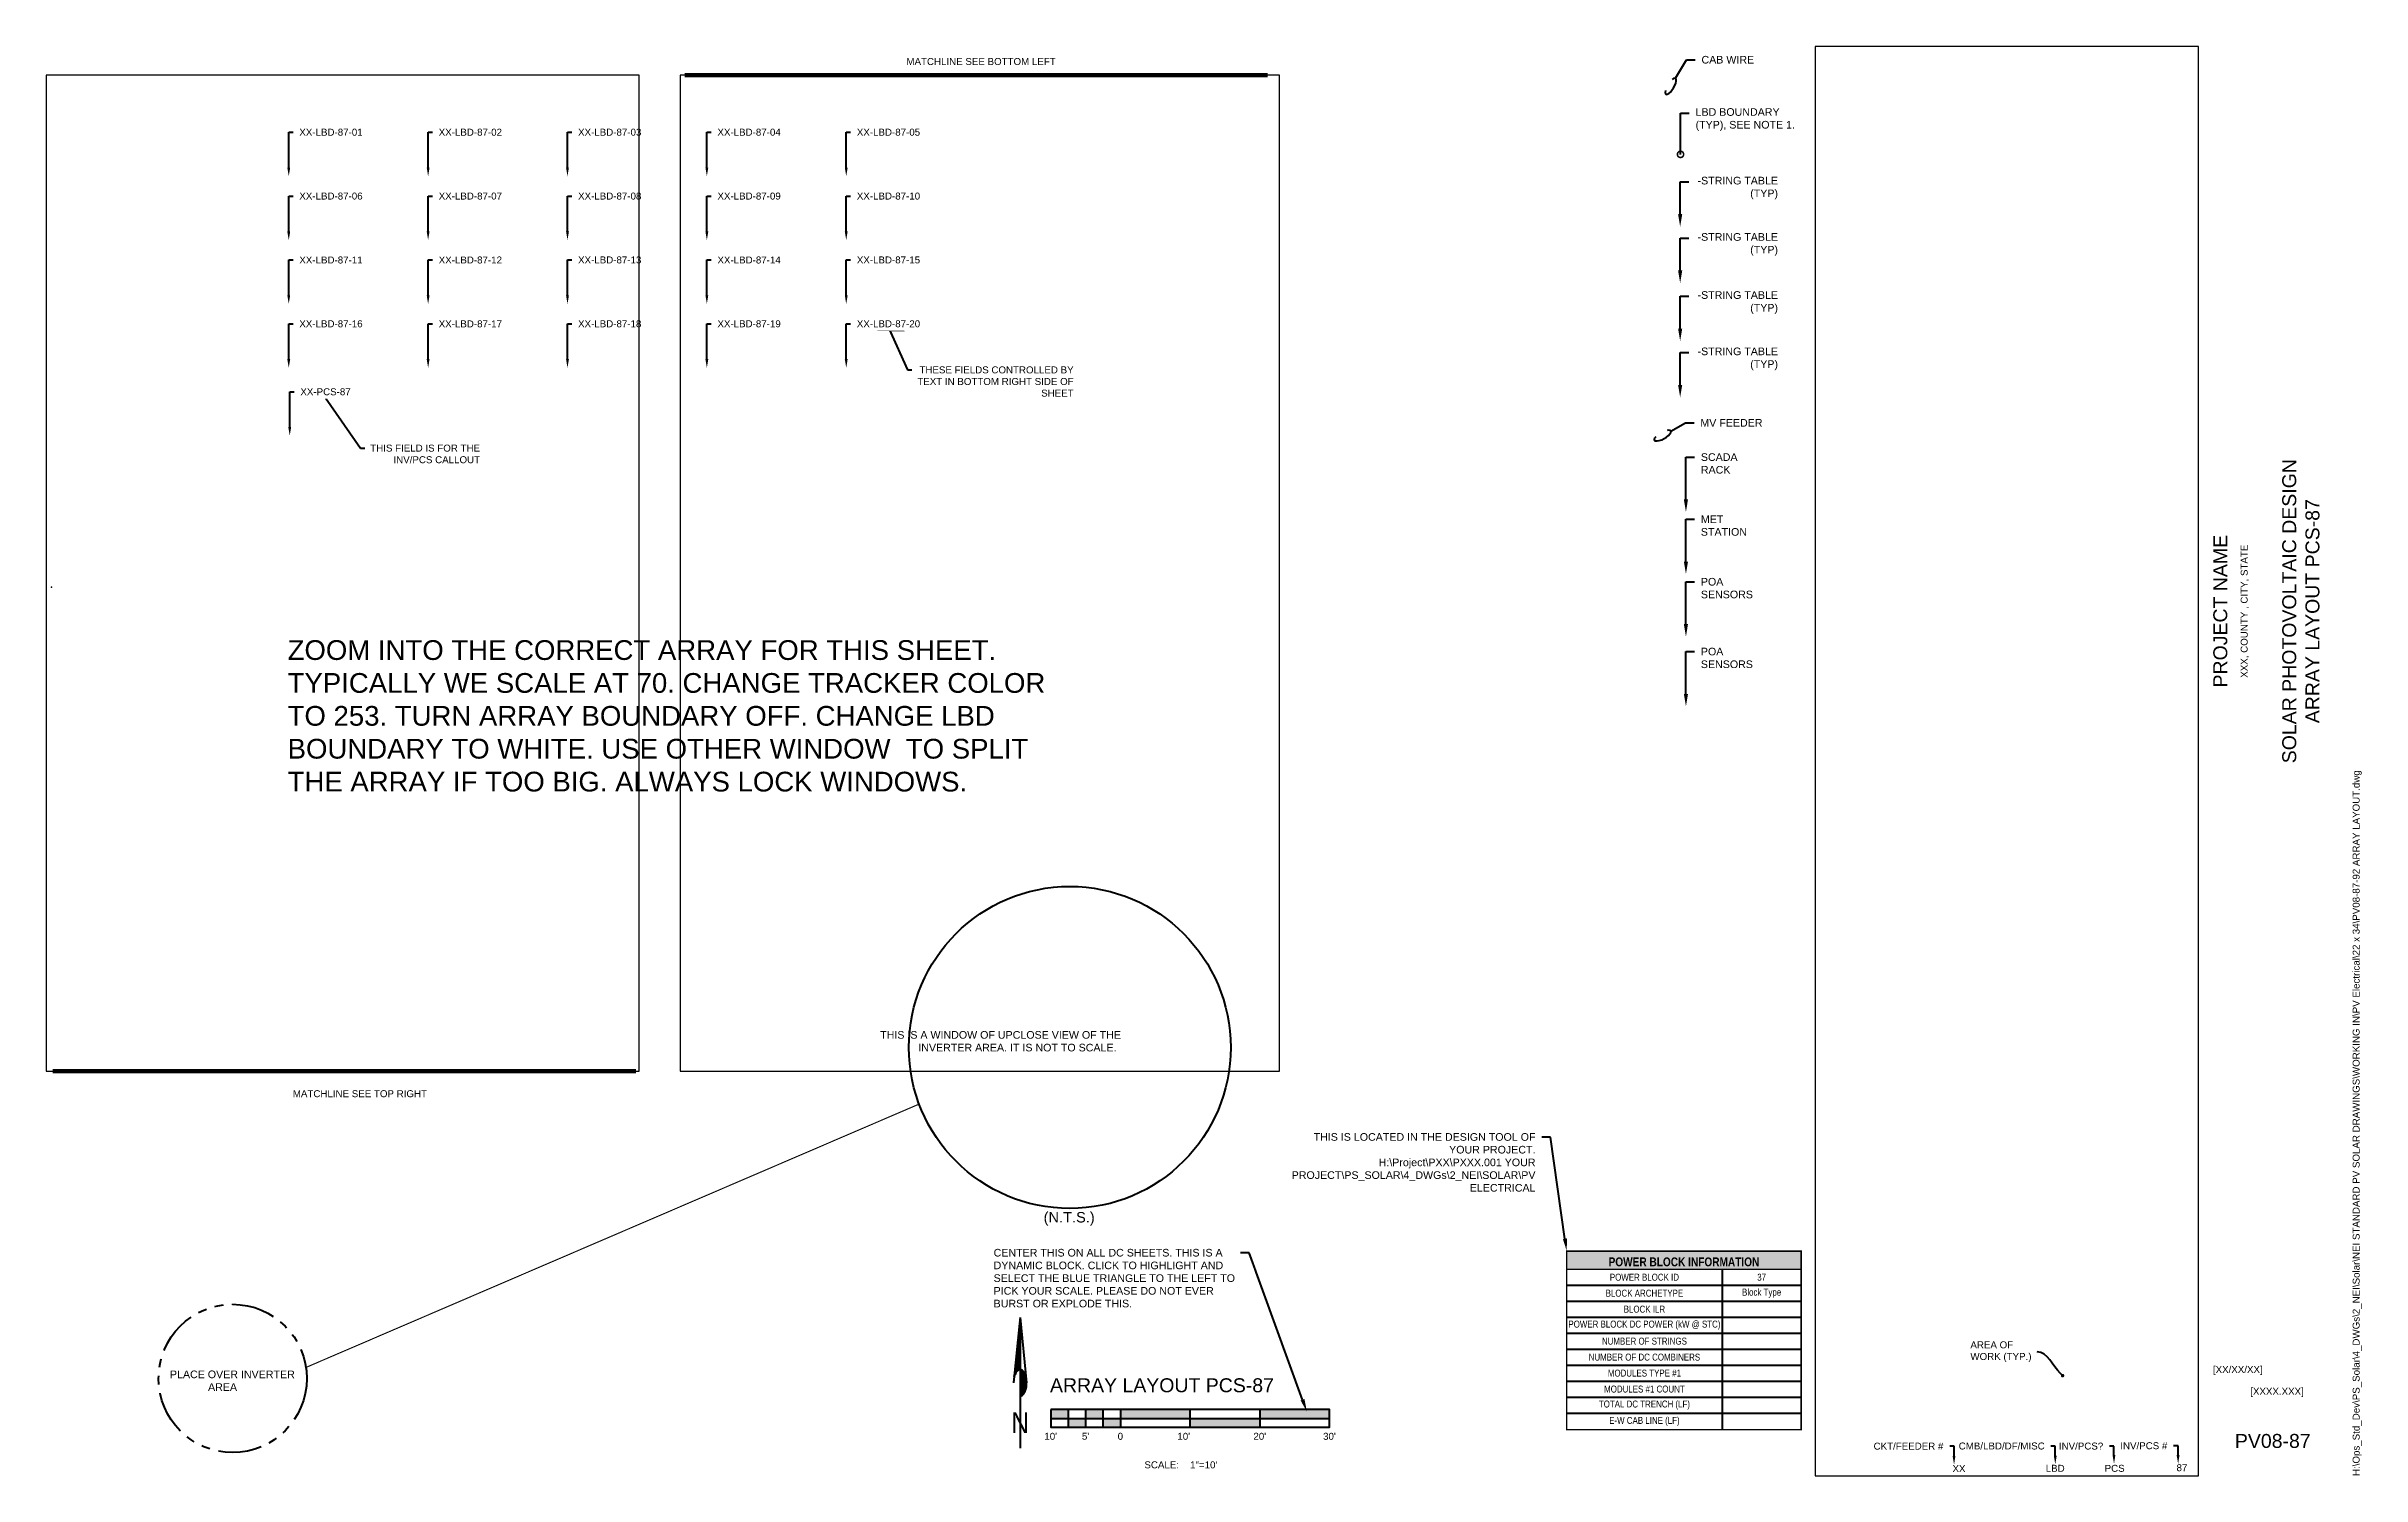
# Paper-space layout 'PV.E08.87 ARRAY LAYOUT PCS-87' of a CAD drawing. Header units: feet, sheet in inches. Extents: x 0.9 to 34.1, y 1.3 to 21.8.
# The model-space entities are those that its viewports show. They can reach past a viewport. Long polylines and large blocks are cut down to what shows.
import ezdxf
from ezdxf import colors
from ezdxf.entities.mleader import LeaderData, LeaderLine
from ezdxf.enums import TextEntityAlignment as Align
from ezdxf.lldxf.tags import DXFTag
from ezdxf.math import Vec2, Vec3

# ---------------------------------------------------------------- set-up
doc = ezdxf.new("R2010")
doc.units = ezdxf.units.FT
doc.header["$MEASUREMENT"] = 0
for name, pattern in [('DASHED2', [0.375, 0.25, -0.125]), ('HIDDEN', [0.375, 0.25, -0.125]), ('PHANTOM', [0.5, 0.25, -0.05, 0.05, -0.05, 0.05, -0.05]), ('PHANTOM2', [1.25, 0.625, -0.125, 0.125, -0.125, 0.125, -0.125]), ('PHANTOM4', [0.6875, 0.3125, 0.0625, -0.0625, 0.0625, -0.0625, 0.0625, -0.0625])]:
    doc.linetypes.add(name, pattern=pattern)
for name, color, linetype in [('E-DETL', 1, 'Continuous'), ('G-ANNO-BOM', 1, 'Continuous'), ('G-ANNO-DEMO', 3, 'Continuous'), ('G-ANNO-DIMS', 1, 'Continuous'), ('G-ANNO-REV1', 2, 'Continuous'), ('G-ANNO-REV2', 2, 'Continuous'), ('G-ANNO-REV3', 2, 'Continuous'), ('G-ANNO-REV4', 2, 'Continuous'), ('G-ANNO-REV5', 2, 'Continuous'), ('G-ANNO-REV6', 2, 'Continuous'), ('G-ANNO-SECT', 2, 'Continuous'), ('G-ANNO-STMP', 2, 'Continuous'), ('G-ANNO-TEXT', 1, 'Continuous'), ('G-ANNO-TEXT @ 1', 1, 'Continuous'), ('G-ANNO-TTBL', 1, 'Continuous'), ('G-ANNO-TTLE', 3, 'Continuous'), ('G-FUTR', 8, 'Continuous'), ('G-MATC-LINE', 6, 'PHANTOM'), ('PV-AC-TRENCH', 12, 'ACTR'), ('PV-AG-DC1', 142, 'DC1'), ('PV-AG-DC2', 142, 'AGDC2'), ('PV-AG-DC3', 142, 'AGDC3'), ('PV-AG-DC4', 142, 'AGDC4'), ('PV-AG-LV1', 12, 'AGLV1'), ('PV-AG-LV2', 12, 'AGLV2'), ('PV-AUTOTABLES', 7, 'Continuous'), ('PV-CAB', 102, 'CAB'), ('PV-CABL-120V', 14, '120V'), ('PV-CABL-208V', 14, '208V'), ('PV-CABL-480V', 14, '480V'), ('PV-CABL-FO', 130, 'FIBER'), ('PV-CABL-FO2', 210, 'FO ROUTING #2'), ('PV-CABL-FO3', 80, 'FO ROUTING #3'), ('PV-CABL-FO4', 170, 'FO ROUTING #4'), ('PV-CABL-G1', 159, 'G1'), ('PV-CABL-G2', 104, 'G2'), ('PV-CABL-G3', 112, 'G3'), ('PV-CABL-G4', 64, 'G4'), ('PV-CABL-MV1', 170, 'MV ROUTING #1'), ('PV-CABL-MV10', 130, 'MV ROUTING #10'), ('PV-CABL-MV11', 170, 'MV ROUTING #11'), ('PV-CABL-MV12', 210, 'MV ROUTING #12'), ('PV-CABL-MV13', 170, 'MV ROUTING #13'), ('PV-CABL-MV14', 80, 'MV ROUTING #14'), ('PV-CABL-MV15', 210, 'MV ROUTING #15'), ('PV-CABL-MV16', 10, 'MV ROUTING #16'), ('PV-CABL-MV17', 130, 'MV ROUTING #17'), ('PV-CABL-MV18', 170, 'MV ROUTING #18'), ('PV-CABL-MV19', 80, 'MV ROUTING #19'), ('PV-CABL-MV2', 80, 'MV ROUTING #2'), ('PV-CABL-MV20', 210, 'MV ROUTING #20'), ('PV-CABL-MV21', 10, 'MV ROUTING #21'), ('PV-CABL-MV22', 130, 'MV ROUTING #22'), ('PV-CABL-MV23', 170, 'MV ROUTING #23'), ('PV-CABL-MV24', 210, 'MV ROUTING #24'), ('PV-CABL-MV3', 210, 'MV ROUTING #3'), ('PV-CABL-MV4', 10, 'MV ROUTING #4'), ('PV-CABL-MV5', 130, 'MV ROUTING #5'), ('PV-CABL-MV6', 170, 'MV ROUTING #6'), ('PV-CABL-MV7', 80, 'MV ROUTING #7'), ('PV-CABL-MV8', 210, 'MV ROUTING #8'), ('PV-CABL-MV9', 10, 'MV ROUTING #9'), ('PV-CATV5', 122, 'CATV5'), ('PV-CATV6', 122, 'CATV6'), ('PV-COMM-CU', 42, 'DASHED2'), ('PV-COMM-EQUIP', 52, 'COMMUNICATION'), ('PV-DC-CABL-UG', 6, 'DC ROUTING'), ('PV-DC-EQUP', 22, 'Continuous'), ('PV-DC-TRENCH', 12, 'DCTR'), ('PV-EQUIPM', 255, 'Continuous'), ('PV-GRND-CONN', 94, 'Continuous'), ('PV-HARN', 94, 'Continuous'), ('PV-HR', 74, 'Continuous'), ('PV-INSTRUMENTATION', 7, 'Continuous'), ('PV-INV-PCS', 7, 'Continuous'), ('PV-LBDCMB-BOUNDARY', 7, 'Continuous'), ('PV-LV-EQUP', 212, 'Continuous'), ('PV-LV-TRENCH', 12, 'LVTR'), ('PV-MESS-CABL', 102, 'MESSENGER'), ('PV-MOD-TYP1a', 253, 'Continuous'), ('PV-MOD-TYP1b', 253, 'Continuous'), ('PV-MOD-TYP1c', 253, 'Continuous'), ('PV-MOD-TYP1d', 253, 'Continuous'), ('PV-MOD-TYP2a', 251, 'Continuous'), ('PV-MOD-TYP2b', 251, 'Continuous'), ('PV-MOD-TYP2c', 251, 'Continuous'), ('PV-MOD-TYP2d', 251, 'Continuous'), ('PV-MOD-TYP3a', 250, 'Continuous'), ('PV-MOD-TYP3b', 250, 'Continuous'), ('PV-MOD-TYP3c', 250, 'Continuous'), ('PV-MOD-TYP3d', 250, 'Continuous'), ('PV-MOD-TYP4a', 254, 'Continuous'), ('PV-MOD-TYP4b', 254, 'Continuous'), ('PV-MOD-TYP4c', 254, 'Continuous'), ('PV-MOD-TYP4d', 254, 'Continuous'), ('PV-MV-EQUIP', 162, 'Continuous'), ('PV-OH-MV', 10, 'OVERHEAD'), ('PV-PCS-PAD', 152, 'Continuous'), ('PV-RACK', 132, 'Continuous'), ('PV-SCH-40', 132, 'Continuous'), ('PV-SCH80', 212, 'HIDDEN'), ('PV-TRNK', 212, 'PHANTOM4'), ('PV-UG-DC1', 190, 'UGDC1'), ('PV-UG-DC2', 190, 'UGDC2'), ('PV-UG-DC3', 190, 'UGDC3'), ('PV-UG-DC4', 190, 'UGDC4'), ('PV-UG-LV1', 122, 'UGLV1'), ('PV-UG-LV2', 122, 'UGLV2'), ('PV-VNDR', 8, 'Continuous'), ('PV-WIRE MANAGEMENT', 132, 'Continuous'), ('X-REF', 7, 'Continuous')]:
    doc.layers.add(name, color=color, linetype=linetype)
for name, color, linetype, lineweight in [('G-ANNO-HOLD', 30, 'PHANTOM4', 90), ('PV-FENCE', 5, 'FENCELINE1', 20), ('PV-PCS BOUNDARY', 224, 'DASHED2', 90), ('PV-REGION BOUNDARIES', 232, 'Continuous', 90)]:
    doc.layers.add(name, color=color, linetype=linetype, lineweight=lineweight)
doc.layers.add('G-NPLT', color=67, linetype='Continuous', plot=False)
doc.layers.add('VP', color=31, linetype='Continuous', plot=False)
doc.styles.add('NEI Standard', font='arial.ttf', dxfattribs={"height": 0.1094})
doc.styles.add('NEI-A', font='arial.ttf')
doc.styles.get("Standard").update_dxf_attribs({"font": 'arial.ttf'})
tags = doc.linetypes.add('120V', pattern='A,0.176989,-0.050727,["120V",NEI-A,S=0.1,R=0,X=0,Y=-0.05],-0.379482,0.176989', length=0.784187).pattern_tags.tags
tags[6] = DXFTag(74, 10)
tags = doc.linetypes.add('208V', pattern='A,0.176989,-0.050727,["208V",NEI-A,S=0.1,R=0,X=0,Y=-0.05],-0.379482,0.176989', length=0.784187).pattern_tags.tags
tags[6] = DXFTag(74, 10)
tags = doc.linetypes.add('480V', pattern='A,0.176989,-0.050727,["480V",NEI-A,S=0.1,R=0,X=0,Y=-0.05],-0.379482,0.176989', length=0.784187).pattern_tags.tags
tags[6] = DXFTag(74, 10)
tags = doc.linetypes.add('ACTR', pattern='A,0.176989,-0.00441,["AC TR",NEI-A,S=0.1,R=0,X=0,Y=-0.05],-0.425798,0.176989', length=0.784186).pattern_tags.tags
tags[6] = DXFTag(74, 10)
tags = doc.linetypes.add('AGDC2', pattern='A,0.176989,-0.035266,["DC2",NEI-A,S=0.1,R=0,X=0,Y=-0.05],-0.314734,0.176989', length=0.703978).pattern_tags.tags
tags[6] = DXFTag(74, 10)
tags = doc.linetypes.add('AGDC3', pattern='A,0.176989,-0.035266,["DC3",NEI-A,S=0.1,R=0,X=0,Y=-0.05],-0.314734,0.176989', length=0.703978).pattern_tags.tags
tags[6] = DXFTag(74, 10)
tags = doc.linetypes.add('AGDC4', pattern='A,0.176989,-0.035266,["DC4",NEI-A,S=0.1,R=0,X=0,Y=-0.05],-0.314734,0.176989', length=0.703978).pattern_tags.tags
tags[6] = DXFTag(74, 10)
tags = doc.linetypes.add('AGLV1', pattern='A,0.176989,-0.050716,["LV1",NEI-A,S=0.1,R=0,X=0,Y=-0.05],-0.299284,0.176989', length=0.703978).pattern_tags.tags
tags[6] = DXFTag(74, 10)
tags = doc.linetypes.add('AGLV2', pattern='A,0.176989,-0.050716,["LV2",NEI-A,S=0.1,R=0,X=0,Y=-0.05],-0.299284,0.176989', length=0.703978).pattern_tags.tags
tags[6] = DXFTag(74, 10)
tags = doc.linetypes.add('CAB', pattern='A,0.176989,-0.031378,["CAB",NEI-A,S=0.1,R=0,X=0,Y=-0.05],-0.318622,0.176989', length=0.703978).pattern_tags.tags
tags[6] = DXFTag(74, 10)
tags = doc.linetypes.add('CATV5', pattern='A,0.18216,-0.054518,["CATV5",NEI-A,S=0.1,R=0,X=0,Y=-0.05],-0.505136,0.176989', length=0.918803).pattern_tags.tags
tags[6] = DXFTag(74, 10)
tags = doc.linetypes.add('CATV6', pattern='A,0.18216,-0.054518,["CATV6",NEI-A,S=0.1,R=0,X=0,Y=-0.05],-0.505136,0.176989', length=0.918803).pattern_tags.tags
tags[6] = DXFTag(74, 10)
tags = doc.linetypes.add('COMMS', pattern='A,0,-2.4e-05,0.176985,-0.034911,["COMMS",NEI-A,S=0.1,R=0.359014,X=0,Y=-0.049632],-0.572284,0.176985,-4e-06', length=0.961193).pattern_tags.tags
tags[10] = DXFTag(74, 10)
doc.linetypes.add('COMMUNICATION', pattern='A,0.45,-0.25,["COM",Standard,S=0.1,R=0,X=-0.15,Y=-0.05],-0.3', length=1)
tags = doc.linetypes.add('DC ROUTING', pattern='A,1,-0.25,0,0.1,-0.25,["DC",NEI-A,S=0.5,R=0,X=0,Y=-0.2],-1.99', length=3.59).pattern_tags.tags
tags[12] = DXFTag(74, 10)
tags = doc.linetypes.add('DC1', pattern='A,0.176989,-0.035266,["DC1",NEI-A,S=0.1,R=0,X=0,Y=-0.05],-0.314734,0.176989', length=0.703978).pattern_tags.tags
tags[6] = DXFTag(74, 10)
tags = doc.linetypes.add('DCTR', pattern='A,0.176989,-0.000454,["DC TR",NEI-A,S=0.1,R=0,X=0,Y=-0.05],-0.429755,0.176989', length=0.784187).pattern_tags.tags
tags[6] = DXFTag(74, 10)
doc.linetypes.add('FENCELINE1', pattern='A,0.25,-0.1,[133,ltypeshp.shx,S=0.1,R=0,X=-0.1,Y=0],-0.1,1', length=1.45)
tags = doc.linetypes.add('FIBER', pattern='A,0.376989,-0.053001,["FO",NEI-A,S=0.1,R=0,X=0,Y=-0.05],-0.246999,0.376989', length=1.053978).pattern_tags.tags
tags[6] = DXFTag(74, 10)
tags = doc.linetypes.add('FO ROUTING #2', pattern='A,1,-0.25,0,0.1,-0.25,["FO2",NEI-A,S=0.5,R=0,X=0,Y=-0.2],-1.99', length=3.59).pattern_tags.tags
tags[12] = DXFTag(74, 10)
tags = doc.linetypes.add('FO ROUTING #3', pattern='A,1,-0.25,0,0.1,-0.25,["FO3",NEI-A,S=0.5,R=0,X=0,Y=-0.2],-1.99', length=3.59).pattern_tags.tags
tags[12] = DXFTag(74, 10)
tags = doc.linetypes.add('FO ROUTING #4', pattern='A,1,-0.25,0,0.1,-0.25,["FO4",NEI-A,S=0.5,R=0,X=0,Y=-0.2],-1.99', length=3.59).pattern_tags.tags
tags[12] = DXFTag(74, 10)
tags = doc.linetypes.add('G1', pattern='A,0.176989,-0.056821,["G1",NEI-A,S=0.1,R=0,X=0,Y=-0.05],-0.243179,0.176989', length=0.653978).pattern_tags.tags
tags[6] = DXFTag(74, 10)
tags = doc.linetypes.add('G2', pattern='A,0.176989,-0.056821,["G2",NEI-A,S=0.1,R=0,X=0,Y=-0.05],-0.243179,0.176989', length=0.653978).pattern_tags.tags
tags[6] = DXFTag(74, 10)
tags = doc.linetypes.add('G3', pattern='A,0.176989,-0.056821,["G3",NEI-A,S=0.1,R=0,X=0,Y=-0.05],-0.243179,0.176989', length=0.653978).pattern_tags.tags
tags[6] = DXFTag(74, 10)
tags = doc.linetypes.add('G4', pattern='A,0.176989,-0.056821,["G4",NEI-A,S=0.1,R=0,X=0,Y=-0.05],-0.243179,0.176989', length=0.653978).pattern_tags.tags
tags[6] = DXFTag(74, 10)
tags = doc.linetypes.add('LVTR', pattern='A,0.176989,-0.015904,["LV TR",NEI-A,S=0.1,R=0,X=0,Y=-0.05],-0.414304,0.176989', length=0.784186).pattern_tags.tags
tags[6] = DXFTag(74, 10)
tags = doc.linetypes.add('MESSENGER', pattern='A,0.176989,-0.031547,["MESS",NEI-A,S=0.1,R=0,X=0,Y=-0.05],-0.429956,0.176989', length=0.815481).pattern_tags.tags
tags[6] = DXFTag(74, 10)
tags = doc.linetypes.add('MV ROUTING #1', pattern='A,1,-0.25,0,0.1,-0.25,["MV1",NEI-A,S=0.5,R=0,X=0,Y=-0.2],-1.99', length=3.59).pattern_tags.tags
tags[12] = DXFTag(74, 10)
tags = doc.linetypes.add('MV ROUTING #10', pattern='A,1,-0.25,0,0.1,-0.25,["MV10",NEI-A,S=0.5,R=0,X=0,Y=-0.2],-1.99', length=3.59).pattern_tags.tags
tags[12] = DXFTag(74, 10)
tags = doc.linetypes.add('MV ROUTING #11', pattern='A,1,-0.25,0,0.1,-0.25,["MV11",NEI-A,S=0.5,R=0,X=0,Y=-0.2],-1.99', length=3.59).pattern_tags.tags
tags[12] = DXFTag(74, 10)
tags = doc.linetypes.add('MV ROUTING #12', pattern='A,1,-0.25,0,0.1,-0.25,["MV12",NEI-A,S=0.5,R=0,X=0,Y=-0.2],-1.99', length=3.59).pattern_tags.tags
tags[12] = DXFTag(74, 10)
tags = doc.linetypes.add('MV ROUTING #13', pattern='A,1,-0.25,0,0.1,-0.25,["MV13",NEI-A,S=0.5,R=0,X=0,Y=-0.2],-1.99', length=3.59).pattern_tags.tags
tags[12] = DXFTag(74, 10)
tags = doc.linetypes.add('MV ROUTING #14', pattern='A,1,-0.25,0,0.1,-0.25,["MV14",NEI-A,S=0.5,R=0,X=0,Y=-0.2],-1.99', length=3.59).pattern_tags.tags
tags[12] = DXFTag(74, 10)
tags = doc.linetypes.add('MV ROUTING #15', pattern='A,1,-0.25,0,0.1,-0.25,["MV15",NEI-A,S=0.5,R=0,X=0,Y=-0.2],-1.99', length=3.59).pattern_tags.tags
tags[12] = DXFTag(74, 10)
tags = doc.linetypes.add('MV ROUTING #16', pattern='A,1,-0.25,0,0.1,-0.25,["MV16",NEI-A,S=0.5,R=0,X=0,Y=-0.2],-1.99', length=3.59).pattern_tags.tags
tags[12] = DXFTag(74, 10)
tags = doc.linetypes.add('MV ROUTING #17', pattern='A,1,-0.25,0,0.1,-0.25,["MV17",NEI-A,S=0.5,R=0,X=0,Y=-0.2],-1.99', length=3.59).pattern_tags.tags
tags[12] = DXFTag(74, 10)
tags = doc.linetypes.add('MV ROUTING #18', pattern='A,1,-0.25,0,0.1,-0.25,["MV18",NEI-A,S=0.5,R=0,X=0,Y=-0.2],-1.99', length=3.59).pattern_tags.tags
tags[12] = DXFTag(74, 10)
tags = doc.linetypes.add('MV ROUTING #19', pattern='A,1,-0.25,0,0.1,-0.25,["MV19",NEI-A,S=0.5,R=0,X=0,Y=-0.2],-1.99', length=3.59).pattern_tags.tags
tags[12] = DXFTag(74, 10)
tags = doc.linetypes.add('MV ROUTING #2', pattern='A,1,-0.25,0,0.1,-0.25,["MV2",NEI-A,S=0.5,R=0,X=0,Y=-0.2],-1.99', length=3.59).pattern_tags.tags
tags[12] = DXFTag(74, 10)
tags = doc.linetypes.add('MV ROUTING #20', pattern='A,1,-0.25,0,0.1,-0.25,["MV20",NEI-A,S=0.5,R=0,X=0,Y=-0.2],-1.99', length=3.59).pattern_tags.tags
tags[12] = DXFTag(74, 10)
tags = doc.linetypes.add('MV ROUTING #21', pattern='A,1,-0.25,0,0.1,-0.25,["MV21",NEI-A,S=0.5,R=0,X=0,Y=-0.2],-1.99', length=3.59).pattern_tags.tags
tags[12] = DXFTag(74, 10)
tags = doc.linetypes.add('MV ROUTING #22', pattern='A,1,-0.25,0,0.1,-0.25,["MV22",NEI-A,S=0.5,R=0,X=0,Y=-0.2],-1.99', length=3.59).pattern_tags.tags
tags[12] = DXFTag(74, 10)
tags = doc.linetypes.add('MV ROUTING #23', pattern='A,1,-0.25,0,0.1,-0.25,["MV23",NEI-A,S=0.5,R=0,X=0,Y=-0.2],-1.99', length=3.59).pattern_tags.tags
tags[12] = DXFTag(74, 10)
tags = doc.linetypes.add('MV ROUTING #24', pattern='A,1,-0.25,0,0.1,-0.25,["MV24",NEI-A,S=0.5,R=0,X=0,Y=-0.2],-1.99', length=3.59).pattern_tags.tags
tags[12] = DXFTag(74, 10)
tags = doc.linetypes.add('MV ROUTING #3', pattern='A,1,-0.25,0,0.1,-0.25,["MV3",NEI-A,S=0.5,R=0,X=0,Y=-0.2],-1.5', length=3.1).pattern_tags.tags
tags[12] = DXFTag(74, 10)
tags = doc.linetypes.add('MV ROUTING #4', pattern='A,1,-0.25,0,0.1,-0.25,["MV4",NEI-A,S=0.5,R=0,X=0,Y=-0.2],-1.5', length=3.1).pattern_tags.tags
tags[12] = DXFTag(74, 10)
tags = doc.linetypes.add('MV ROUTING #5', pattern='A,1,-0.25,0,0.1,-0.25,["MV5",NEI-A,S=0.5,R=0,X=0,Y=-0.2],-1.5', length=3.1).pattern_tags.tags
tags[12] = DXFTag(74, 10)
tags = doc.linetypes.add('MV ROUTING #6', pattern='A,1,-0.25,0,0.1,-0.25,["MV6",NEI-A,S=0.5,R=0,X=0,Y=-0.2],-1.5', length=3.1).pattern_tags.tags
tags[12] = DXFTag(74, 10)
tags = doc.linetypes.add('MV ROUTING #7', pattern='A,1,-0.25,0,0.1,-0.25,["MV7",NEI-A,S=0.5,R=0,X=0,Y=-0.2],-1.5', length=3.1).pattern_tags.tags
tags[12] = DXFTag(74, 10)
tags = doc.linetypes.add('MV ROUTING #8', pattern='A,1,-0.25,0,0.1,-0.25,["MV8",NEI-A,S=0.5,R=0,X=0,Y=-0.2],-1.5', length=3.1).pattern_tags.tags
tags[12] = DXFTag(74, 10)
tags = doc.linetypes.add('MV ROUTING #9', pattern='A,1,-0.25,0,0.1,-0.25,["MV9",NEI-A,S=0.5,R=0,X=0,Y=-0.2],-1.5', length=3.1).pattern_tags.tags
tags[12] = DXFTag(74, 10)
tags = doc.linetypes.add('OVERHEAD', pattern='A,0.226989,-0.048636,["OHE",NEI-A,S=0.1,R=0,X=0,Y=-0.05],-0.351364,0.226989', length=0.853978).pattern_tags.tags
tags[6] = DXFTag(74, 10)
tags = doc.linetypes.add('UGDC1', pattern='A,0.176989,-0.035266,["DC1",NEI-A,S=0.1,R=0,X=0,Y=-0.05],-0.314734,0.176989', length=0.703978).pattern_tags.tags
tags[6] = DXFTag(74, 10)
tags = doc.linetypes.add('UGDC2', pattern='A,0.176989,-0.035266,["DC2",NEI-A,S=0.1,R=0,X=0,Y=-0.05],-0.314734,0.176989', length=0.703978).pattern_tags.tags
tags[6] = DXFTag(74, 10)
tags = doc.linetypes.add('UGDC3', pattern='A,0.176989,-0.035266,["DC3",NEI-A,S=0.1,R=0,X=0,Y=-0.05],-0.314734,0.176989', length=0.703978).pattern_tags.tags
tags[6] = DXFTag(74, 10)
tags = doc.linetypes.add('UGDC4', pattern='A,0.176989,-0.035266,["DC4",NEI-A,S=0.1,R=0,X=0,Y=-0.05],-0.314734,0.176989', length=0.703978).pattern_tags.tags
tags[6] = DXFTag(74, 10)
tags = doc.linetypes.add('UGLV1', pattern='A,0.176989,-0.050716,["LV1",NEI-A,S=0.1,R=0,X=0,Y=-0.05],-0.299284,0.176989', length=0.703978).pattern_tags.tags
tags[6] = DXFTag(74, 10)
tags = doc.linetypes.add('UGLV2', pattern='A,0.176989,-0.050716,["LV2",NEI-A,S=0.1,R=0,X=0,Y=-0.05],-0.299284,0.176989', length=0.703978).pattern_tags.tags
tags[6] = DXFTag(74, 10)

# ---------------------------------------------------------------- blocks, each defined once
blk = doc.blocks.new('*A21')
at = {"color": 7, "linetype": 'Continuous', "ltscale": 0.083333, "const_width": 0.0208}
blk.add_lwpolyline([(3.365, 0), (0, 0), (0, -2.562), (3.365, -2.562)], close=True, dxfattribs=at)
blk.add_lwpolyline([(0, -0.26), (3.365, -0.26)], dxfattribs=at)
at = {"color": 7, "linetype": 'Continuous', "ltscale": 0.083333}
for points in [[(2.229, -0.26), (2.229, -2.562)], [(0, -0.49), (3.365, -0.49)], [(0, -0.719), (3.365, -0.719)], [(0, -0.948), (3.365, -0.948)], [(0, -1.177), (3.365, -1.177)], [(0, -1.406), (3.365, -1.406)], [(0, -1.635), (3.365, -1.635)], [(0, -1.865), (3.365, -1.865)], [(0, -2.094), (3.365, -2.094)], [(0, -2.323), (3.365, -2.323)]]:
    blk.add_lwpolyline(points, dxfattribs=at)
at = {"color": 254, "true_color": 0xd9d9d9}
blk.add_solid([(0, 0), (3.365, 0), (0, -0.26), (3.365, -0.26)], dxfattribs=at)
at = {"color": 7, "style": 'NEI-A'}
for s, insert, char_height, attachment_point in [('\\fArial Narrow|b1|i0|c0|p34;POWER BLOCK INFORMATION', (1.682, -0.219), 0.12639, 8), ('\\fArial Narrow|b0|i0|c0|p34;POWER BLOCK ID', (1.115, -0.375), 0.09931, 5), ('\\fArial Narrow|b0|i0|c0|p34;37', (2.797, -0.375), 0.09931, 5), ('\\fArial Narrow|b0|i0|c0|p34;BLOCK ARCHETYPE', (1.115, -0.604), 0.09931, 5), ('\\fArial Narrow|b0|i0|c0|p34;Block Type ', (2.797, -0.604), 0.09931, 5), ('\\fArial Narrow|b0|i0|c0|p34;POWER BLOCK DC POWER (kW @ STC)', (1.115, -1.062), 0.09931, 5), ('\\fArial Narrow|b0|i0|c0|p34;BLOCK ILR', (1.115, -0.833), 0.09931, 5), ('\\fArial Narrow|b0|i0|c0|p34;NUMBER OF STRINGS', (1.115, -1.292), 0.09931, 5), ('\\fArial Narrow|b0|i0|c0|p34;NUMBER OF DC COMBINERS', (1.115, -1.521), 0.09931, 5), ('\\fArial Narrow|b0|i0|c0|p34;MODULES #1 COUNT', (1.115, -1.979), 0.09931, 5), ('\\fArial Narrow|b0|i0|c0|p34;MODULES TYPE #1', (1.115, -1.75), 0.09931, 5), ('\\fArial Narrow|b0|i0|c0|p34;TOTAL DC TRENCH (LF)', (1.115, -2.208), 0.09931, 5), ('\\fArial Narrow|b0|i0|c0|p34;E-W CAB LINE (LF)', (1.115, -2.443), 0.09931, 5)]:
    blk.add_mtext(s, dxfattribs=dict(at, insert=insert, char_height=char_height, attachment_point=attachment_point))
blk = doc.blocks.new('_Dot')
at = {"color": 0, "linetype": 'ByBlock', "lineweight": -2}
blk.add_line((-0.5, 0), (-1, 0), dxfattribs=at)
at = {"color": 0, "linetype": 'ByBlock', "const_width": 0.5}
blk.add_lwpolyline([(-0.25, 0, 1), (0.25, 0, 1)], format="xyb", close=True, dxfattribs=at)
blk = doc.blocks.new('Equipment Callout Arrowhead .75')
at = {"color": 0}
blk.add_ellipse((-0.25, 0), major_axis=(0.743, 0), ratio=0.350959, start_param=-0.80282, end_param=3.944413, dxfattribs=at)
blk = doc.blocks.new('NORTH ARROW VERTICAL')
h = blk.add_hatch()
h.set_pattern_fill('ANSI31', color=0, scale=0.01, style=0)
h.paths.add_polyline_path([(-0.029, 0.337, -0.067391), (-0.022, 0.357, -0.104279), (-0.011, 0.371, -0.174286), (0, 0.375), (0, 0.625)])
h.paths.add_polyline_path([(0.031, 0.312), (0.029, 0.337, 0.067391), (0.022, 0.357, 0.104279), (0.011, 0.371, 0.174286), (0, 0.375), (0, 0.25, 0.174286), (0.011, 0.254, 0.104279), (0.022, 0.268, 0.065115), (0.029, 0.287, 0.051264)])
at = {"color": 0}
for p, q in [((0, 0.625), (-0.031, 0.312)), ((0, 0.625), (0.031, 0.312)), ((0, 0.625), (0, 0.375)), ((0, 0.375), (0, 0.25)), ((0, 0.25), (0, 0))]:
    blk.add_line(p, q, dxfattribs=at)
for points in [[(0, 0.375, 0.174286), (-0.011, 0.371, 0.104279), (-0.022, 0.357, 0.065115), (-0.029, 0.338, 0.051264), (-0.031, 0.312, 0.051264)], [(0.031, 0.312, 0.051264), (0.029, 0.338, 0.065115), (0.022, 0.357, 0.104279), (0.011, 0.371, 0.174286), (0, 0.375, 0.174286)], [(0, 0.25, 0.174286), (0.011, 0.254, 0.104279), (0.022, 0.268, 0.065115), (0.029, 0.287, 0.051264), (0.031, 0.312, 0.051264)]]:
    blk.add_lwpolyline(points, format="xyb", dxfattribs=at)
at = {"color": 0, "style": 'NEI-A', "width": 0.85}
blk.add_text('N', height=0.1, dxfattribs=at).set_placement((0, 0.122), align=Align.MIDDLE)
blk = doc.blocks.new('TITLE NAME W_O SCALE')
at = {"style": 'NEI-A'}
blk.add_attdef('TITLE_NAME_001', (-0.03, 0.263), '', height=0.25, dxfattribs=at)
for tag, p in [('SCALE:', (0, 0)), ('1"_=_', (0.561, 0.002))]:
    blk.add_attdef(tag, text='', height=0.109, dxfattribs=at).set_placement(p, align=Align.BOTTOM_LEFT)
blk = doc.blocks.new('SUB_BLOCK-SCALE_1')
h = blk.add_hatch(color=256)
h.dxf.hatch_style = 1
h.paths.add_polyline_path([(-2, 0.125), (-2, 0), (-1.75, 0), (-1.75, 0.125)])
h.paths.add_polyline_path([(-1.75, 0), (-1.75, -0.125), (-1.5, -0.125), (-1.5, 0)])
h.paths.add_polyline_path([(-1.25, 0.125), (-1.5, 0.125), (-1.5, 0), (-1.25, 0)])
h.paths.add_polyline_path([(-1.25, 0), (-1.25, -0.125), (-1, -0.125), (-1, 0)])
h.paths.add_polyline_path([(0, 0), (0, 0.125), (-1, 0.125), (-1, 0)])
h.paths.add_polyline_path([(1, -0.125), (1, 0), (0, 0), (0, -0.125)])
h.paths.add_polyline_path([(1, 0.125), (1, 0), (2, 0), (2, 0.125)])
for p, q in [((-2, 0), (2, 0)), ((-1.75, 0.125), (-1.75, -0.125)), ((-1.5, 0.125), (-1.5, -0.125)), ((-1.25, 0.125), (-1.25, -0.125)), ((-1, 0.125), (-1, -0.125)), ((0, -0.125), (0, 0.125))]:
    blk.add_line(p, q)
at = {"color": 0, "linetype": 'ByBlock', "lineweight": -2}
blk.add_line((1, 0.125), (1, -0.125), dxfattribs=at)
blk.add_lwpolyline([(-2, 0.125), (-2, -0.125), (2, -0.125), (2, 0.125)], close=True, dxfattribs=at)
at = {"insert": (-0.655, -0.667), "char_height": 0.1, "width": 0.4822, "attachment_point": 4, "style": 'NEI-A'}
blk.add_mtext('SCALE:', dxfattribs=at)
at = {"linetype": 'ByBlock', "lineweight": -2, "style": 'NEI-A', "flags": 8}
for tag, p in [('#1', (-2, -0.257)), ('#2', (-1.5, -0.257)), ('#3', (-1, -0.257)), ('#4', (0, -0.257)), ('#5', (1, -0.257)), ('#6', (2, -0.257))]:
    blk.add_attdef(tag, text='', height=0.1, dxfattribs=at).set_placement(p, align=Align.MIDDLE_CENTER)
blk.add_attdef('SCALE', text='', height=0.1, dxfattribs=at).set_placement((0, -0.667), align=Align.MIDDLE_LEFT)
blk = doc.blocks.new('*U27')
ref = blk.add_blockref('SUB_BLOCK-SCALE_1', (0, 0))
ref.add_attrib('#1', "10'", dxfattribs={"linetype": 'ByBlock', "lineweight": -2, "height": 0.1, "style": 'NEI-A', "flags": 8}).set_placement((-2, -0.257), align=Align.MIDDLE)
ref.add_attrib('#2', "5'", dxfattribs={"linetype": 'ByBlock', "lineweight": -2, "height": 0.1, "style": 'NEI-A', "flags": 8}).set_placement((-1.5, -0.257), align=Align.MIDDLE)
ref.add_attrib('#3', '0', dxfattribs={"linetype": 'ByBlock', "lineweight": -2, "height": 0.1, "style": 'NEI-A', "flags": 8}).set_placement((-1, -0.257), align=Align.MIDDLE)
ref.add_attrib('#4', "10'", dxfattribs={"linetype": 'ByBlock', "lineweight": -2, "height": 0.1, "style": 'NEI-A', "flags": 8}).set_placement((-0.091, -0.257), align=Align.MIDDLE)
ref.add_attrib('#5', "20'", dxfattribs={"linetype": 'ByBlock', "lineweight": -2, "height": 0.1, "style": 'NEI-A', "flags": 8}).set_placement((1, -0.257), align=Align.MIDDLE)
ref.add_attrib('#6', "30'", dxfattribs={"linetype": 'ByBlock', "lineweight": -2, "height": 0.1, "style": 'NEI-A', "flags": 8}).set_placement((2, -0.257), align=Align.MIDDLE)
ref.add_attrib('SCALE', '1"=10\'', dxfattribs={"linetype": 'ByBlock', "lineweight": -2, "height": 0.1, "style": 'NEI-A', "flags": 8}).set_placement((0, -0.667), align=Align.MIDDLE_LEFT)
blk = doc.blocks.new('_DotSmall')
at = {"color": 0, "linetype": 'ByBlock', "const_width": 0.5}
blk.add_lwpolyline([(-0.0625, 0, 1), (0.0625, 0, 1)], format="xyb", close=True, dxfattribs=at)
blk = doc.blocks.new('*T20')
at = {"color": 0, "linetype": 'ByBlock', "lineweight": -2, "transparency": 16777216}
for p, q in [((0, 0), (13.101, 0)), ((0, 0), (0, -43.152)), ((13.101, 0), (13.101, -43.152)), ((0, -0.525), (13.101, -0.525)), ((2.127, -0.525), (2.127, -43.152)), ((3.743, -0.525), (3.743, -43.152)), ((5.615, -0.525), (5.615, -43.152)), ((7.486, -0.525), (7.486, -43.152)), ((9.358, -0.525), (9.358, -43.152)), ((11.23, -0.525), (11.23, -43.152)), ((0, -1.256), (13.101, -1.256)), ((0, -1.688), (13.101, -1.688)), ((0, -2.12), (13.101, -2.12)), ((0, -2.552), (13.101, -2.552)), ((0, -2.984), (13.101, -2.984)), ((0, -3.416), (13.101, -3.416)), ((0, -3.848), (13.101, -3.848)), ((0, -4.28), (13.101, -4.28)), ((0, -4.712), (13.101, -4.712)), ((0, -5.144), (13.101, -5.144)), ((0, -5.575), (13.101, -5.575)), ((0, -6.007), (13.101, -6.007)), ((0, -6.439), (13.101, -6.439)), ((0, -6.871), (13.101, -6.871)), ((0, -7.303), (13.101, -7.303)), ((0, -7.735), (13.101, -7.735)), ((0, -8.167), (13.101, -8.167)), ((0, -8.599), (13.101, -8.599)), ((0, -9.031), (13.101, -9.031)), ((0, -9.463), (13.101, -9.463)), ((0, -9.895), (13.101, -9.895)), ((0, -10.327), (13.101, -10.327)), ((0, -10.758), (13.101, -10.758)), ((0, -11.19), (13.101, -11.19)), ((0, -11.622), (13.101, -11.622)), ((0, -12.054), (13.101, -12.054)), ((0, -12.486), (13.101, -12.486)), ((0, -12.918), (13.101, -12.918)), ((0, -13.35), (13.101, -13.35)), ((0, -13.782), (13.101, -13.782)), ((0, -14.214), (13.101, -14.214)), ((0, -14.646), (13.101, -14.646)), ((0, -15.078), (13.101, -15.078)), ((0, -15.51), (13.101, -15.51)), ((0, -15.941), (13.101, -15.941)), ((0, -16.373), (13.101, -16.373)), ((0, -16.805), (13.101, -16.805)), ((0, -17.237), (13.101, -17.237)), ((0, -17.669), (13.101, -17.669)), ((0, -18.101), (13.101, -18.101)), ((0, -18.533), (13.101, -18.533)), ((0, -18.965), (13.101, -18.965)), ((0, -19.397), (13.101, -19.397)), ((0, -19.829), (13.101, -19.829)), ((0, -20.261), (13.101, -20.261)), ((0, -20.693), (13.101, -20.693)), ((0, -21.125), (13.101, -21.125)), ((0, -21.556), (13.101, -21.556)), ((0, -21.988), (13.101, -21.988)), ((0, -22.42), (13.101, -22.42)), ((0, -22.852), (13.101, -22.852)), ((0, -23.284), (13.101, -23.284)), ((0, -23.716), (13.101, -23.716)), ((0, -24.148), (13.101, -24.148)), ((0, -24.58), (13.101, -24.58)), ((0, -25.012), (13.101, -25.012)), ((0, -25.444), (13.101, -25.444)), ((0, -25.876), (13.101, -25.876)), ((0, -26.308), (13.101, -26.308)), ((0, -26.739), (13.101, -26.739)), ((0, -27.171), (13.101, -27.171)), ((0, -27.603), (13.101, -27.603)), ((0, -28.035), (13.101, -28.035)), ((0, -28.467), (13.101, -28.467)), ((0, -28.899), (13.101, -28.899)), ((0, -29.331), (13.101, -29.331)), ((0, -29.763), (13.101, -29.763)), ((0, -30.195), (13.101, -30.195)), ((0, -30.627), (13.101, -30.627)), ((0, -31.059), (13.101, -31.059)), ((0, -31.491), (13.101, -31.491)), ((0, -31.923), (13.101, -31.923)), ((0, -32.354), (13.101, -32.354)), ((0, -32.786), (13.101, -32.786)), ((0, -33.218), (13.101, -33.218)), ((0, -33.65), (13.101, -33.65)), ((0, -34.082), (13.101, -34.082)), ((0, -34.514), (13.101, -34.514)), ((0, -34.946), (13.101, -34.946)), ((0, -35.378), (13.101, -35.378)), ((0, -35.81), (13.101, -35.81)), ((0, -36.242), (13.101, -36.242)), ((0, -36.674), (13.101, -36.674)), ((0, -37.106), (13.101, -37.106)), ((0, -37.537), (13.101, -37.537)), ((0, -37.969), (13.101, -37.969)), ((0, -38.401), (13.101, -38.401)), ((0, -38.833), (13.101, -38.833)), ((0, -39.265), (13.101, -39.265)), ((0, -39.697), (13.101, -39.697)), ((0, -40.129), (13.101, -40.129)), ((0, -40.561), (13.101, -40.561)), ((0, -40.993), (13.101, -40.993)), ((0, -41.425), (13.101, -41.425)), ((0, -41.857), (13.101, -41.857)), ((0, -42.289), (13.101, -42.289)), ((0, -42.72), (13.101, -42.72)), ((0, -43.152), (13.101, -43.152))]:
    blk.add_line(p, q, dxfattribs=at)
at = {"color": 0, "transparency": 16777216, "attachment_point": 5, "style": 'NEI-A'}
for s, insert, char_height, width in [('PV ELECTRICAL', (6.551, -0.263), 0.2, 12.98132), ('LAYER NAME', (1.063, -0.891), 0.15, 2.00687), ('LAYER COLOR', (2.935, -0.891), 0.15, 1.49637), ('PLOT COLOR', (4.679, -0.891), 0.15, 1.75162), ('LINE TYPE', (6.551, -0.891), 0.15, 1.75162), ('LINE WEIGHT (IN.)', (8.422, -0.891), 0.15, 1.75162), ('SCREENING', (10.294, -0.891), 0.15, 1.75162), ('NOTES', (12.166, -0.891), 0.15, 1.75162)]:
    blk.add_mtext(s, dxfattribs=dict(at, insert=insert, char_height=char_height, width=width))
blk = doc.blocks.new('*T19')
at = {"color": 0, "linetype": 'ByBlock', "lineweight": -2, "transparency": 16777216}
for p, q in [((0, 0), (17.895, 0)), ((0, 0), (0, -5.072)), ((17.895, 0), (17.895, -5.072)), ((0, -0.453), (17.895, -0.453)), ((1.872, -0.453), (1.872, -5.072)), ((3.743, -0.453), (3.743, -5.072)), ((5.615, -0.453), (5.615, -5.072)), ((7.486, -0.453), (7.486, -5.072)), ((9.358, -0.453), (9.358, -5.072)), ((11.23, -0.453), (11.23, -5.072)), ((15.895, -0.453), (15.895, -5.072)), ((0, -1.112), (17.895, -1.112)), ((12.785, -1.112), (12.785, -5.072)), ((14.34, -1.112), (14.34, -5.072)), ((0, -1.472), (17.895, -1.472)), ((0, -1.832), (17.895, -1.832)), ((0, -2.192), (17.895, -2.192)), ((0, -2.552), (17.895, -2.552)), ((0, -2.912), (17.895, -2.912)), ((0, -3.272), (17.895, -3.272)), ((0, -3.632), (17.895, -3.632)), ((0, -3.992), (17.895, -3.992)), ((0, -4.352), (17.895, -4.352)), ((0, -4.712), (17.895, -4.712)), ((0, -5.072), (17.895, -5.072))]:
    blk.add_line(p, q, dxfattribs=at)
at = {"color": 0, "transparency": 16777216, "attachment_point": 5, "style": 'NEI-A'}
for s, insert, char_height, width in [('GENERAL', (8.948, -0.227), 0.2, 17.7751), ('LAYER NAME', (0.936, -0.783), 0.15, 1.75162), ('LAYER COLOR', (2.807, -0.783), 0.15, 1.75162), ('PLOT COLOR', (4.679, -0.783), 0.15, 1.75162), ('LINE TYPE', (6.551, -0.783), 0.15, 1.75162), ('LINE WEIGHT (IN.)', (8.422, -0.783), 0.15, 1.75162), ('SCREENING', (10.294, -0.783), 0.15, 1.75162), ('TEXT SIZES (IN.)', (13.562, -0.783), 0.15, 4.5454), ('NOTES', (16.895, -0.783), 0.15, 1.88)]:
    blk.add_mtext(s, dxfattribs=dict(at, insert=insert, char_height=char_height, width=width))

msp = doc.modelspace()

# ---------------------------------------------------------------- linework, layer by layer
msp.add_line((0, 0), (0, -3))
at = {"layer": 'Defpoints', "color": 5}
msp.add_lwpolyline([(0, 20.5), (31, 20.5), (31, 0), (0, 0)], close=True, dxfattribs=at)
at = {"layer": 'G-ANNO-BOM'}
msp.add_line((-11.942, -1.292), (-10.739, -1.292), dxfattribs=at)
at = {"layer": 'G-ANNO-DEMO'}
msp.add_line((-11.942, -2.026), (-10.739, -2.026), dxfattribs=at)
at = {"layer": 'G-ANNO-DIMS'}
msp.add_line((-11.942, -1.652), (-10.739, -1.652), dxfattribs=at)
at = {"layer": 'G-ANNO-HOLD'}
msp.add_line((-11.942, -2.732), (-10.739, -2.732), dxfattribs=at)
at = {"layer": 'G-ANNO-REV1'}
msp.add_line((-11.942, -3.092), (-10.739, -3.092), dxfattribs=at)
msp.add_lwpolyline([(19.872, 14.774, 0.520567), (19.872, 14.624, 0.520567), (19.872, 14.474, 0.520567), (19.872, 14.324, 0.520567), (19.872, 14.174, 0.520567), (19.872, 14.024, 0.520567), (19.872, 13.874, 0.520567), (19.872, 13.724, 0.520567), (19.872, 13.574, 0.520567), (19.872, 13.424, 0.520567), (19.872, 13.274, 0.520567), (19.872, 13.124, 0.520567), (19.872, 12.974, 0.520567), (19.972, 12.925, 0.520567), (20.122, 12.925, 0.520567), (20.272, 12.925, 0.520567), (20.422, 12.925, 0.520567), (20.572, 12.925, 0.520567), (20.722, 12.925, 0.520567), (20.872, 12.925, 0.520567), (21.022, 12.925, 0.520567), (21.172, 12.925, 0.520567), (21.322, 12.925, 0.520567), (21.472, 12.925, 0.520567), (21.622, 12.925, 0.520567), (21.772, 12.925, 0.520567), (21.922, 12.925, 0.520567), (22.072, 12.925, 0.520567), (22.222, 12.925, 0.520567), (22.372, 12.925, 0.520567), (22.522, 12.925, 0.520567), (22.672, 12.925, 0.520567), (22.822, 12.925, 0.520567), (22.972, 12.925, 0.520567), (23.122, 12.925, 0.520567), (23.272, 12.925, 0.520567), (23.422, 12.925, 0.520567), (23.572, 12.925, 0.520567), (23.722, 12.925, 0.520567), (23.872, 12.925, 0.520567), (24.022, 12.925, 0.520567), (24.172, 12.925, 0.520567), (24.322, 12.925, 0.520567), (24.472, 12.925, 0.520567), (24.622, 12.925, 0.520567), (24.772, 12.925, 0.520567), (24.922, 12.925, 0.520567), (25.072, 12.925, 0.520567), (25.213, 12.935, 0.520567), (25.213, 13.085, 0.520567), (25.213, 13.235, 0.520567), (25.213, 13.385, 0.520567), (25.213, 13.535, 0.520567), (25.213, 13.685, 0.520567), (25.213, 13.835, 0.520567), (25.213, 13.985, 0.520567), (25.213, 14.135, 0.520567), (25.213, 14.285, 0.520567), (25.213, 14.435, 0.520567), (25.213, 14.585, 0.520567), (25.213, 14.735, 0.520567), (25.102, 14.774, 0.520567), (24.952, 14.774, 0.520567), (24.802, 14.774, 0.520567), (24.652, 14.774, 0.520567), (24.502, 14.774, 0.520567), (24.352, 14.774, 0.520567), (24.202, 14.774, 0.520567), (24.052, 14.774, 0.520567), (23.902, 14.774, 0.520567), (23.752, 14.774, 0.520567), (23.602, 14.774, 0.520567), (23.452, 14.774, 0.520567), (23.302, 14.774, 0.520567), (23.152, 14.774, 0.520567), (23.002, 14.774, 0.520567), (22.852, 14.774, 0.520567), (22.702, 14.774, 0.520567), (22.552, 14.774, 0.520567), (22.402, 14.774, 0.520567), (22.252, 14.774, 0.520567), (22.102, 14.774, 0.520567), (21.952, 14.774, 0.520567), (21.802, 14.774, 0.520567), (21.652, 14.774, 0.520567), (21.502, 14.774, 0.520567), (21.352, 14.774, 0.520567), (21.202, 14.774, 0.520567), (21.052, 14.774, 0.520567), (20.902, 14.774, 0.520567), (20.752, 14.774, 0.520567), (20.602, 14.774, 0.520567), (20.452, 14.774, 0.520567), (20.302, 14.774, 0.520567), (20.152, 14.774, 0.520567), (20.002, 14.774, 0.520567)], format="xyb", close=True, dxfattribs=at)
at = {"layer": 'G-ANNO-SECT'}
msp.add_line((-11.942, -3.452), (-10.739, -3.452), dxfattribs=at)
at = {"layer": 'G-ANNO-STMP'}
msp.add_line((-11.942, -3.812), (-10.739, -3.812), dxfattribs=at)
at = {"layer": 'G-ANNO-TEXT'}
msp.add_line((-11.942, -4.172), (-10.739, -4.172), dxfattribs=at)
at = {"layer": 'G-ANNO-TTBL'}
msp.add_line((-11.942, -4.532), (-10.739, -4.532), dxfattribs=at)
at = {"layer": 'G-ANNO-TTLE'}
msp.add_line((-11.942, -4.892), (-10.739, -4.892), dxfattribs=at)
at = {"layer": 'G-FUTR'}
msp.add_line((-11.946, -2.356), (-10.743, -2.356), dxfattribs=at)
at = {"layer": 'PV-AC-TRENCH'}
msp.add_line((-12.141, -21.429), (-10.553, -21.429), dxfattribs=at)
at = {"layer": 'PV-AG-DC1'}
msp.add_lwpolyline([(-12.129, -6.702), (-10.532, -6.702)], dxfattribs=at)
at = {"layer": 'PV-AG-DC2'}
msp.add_lwpolyline([(-12.129, -7.136), (-10.532, -7.136)], dxfattribs=at)
at = {"layer": 'PV-AG-DC3'}
msp.add_lwpolyline([(-12.129, -7.621), (-10.532, -7.621)], dxfattribs=at)
msp.add_lwpolyline([(-12.129, -7.621), (-10.532, -7.621)], dxfattribs=at)
at = {"layer": 'PV-AG-DC4'}
msp.add_lwpolyline([(-12.07, -8.091), (-10.473, -8.091)], dxfattribs=at)
at = {"layer": 'PV-AG-LV1'}
msp.add_lwpolyline([(-12.07, -8.489), (-10.473, -8.489)], dxfattribs=at)
at = {"layer": 'PV-AG-LV2'}
msp.add_lwpolyline([(-12.07, -8.849), (-10.473, -8.849)], dxfattribs=at)
at = {"layer": 'PV-AUTOTABLES', "const_width": 0.05}
msp.add_lwpolyline([(-12.098, -40.019), (-10.508, -40.019)], dxfattribs=at)
at = {"layer": 'PV-CAB'}
msp.add_lwpolyline([(-12.072, -9.331), (-10.478, -9.331)], dxfattribs=at)
at = {"layer": 'PV-CABL-120V'}
msp.add_lwpolyline([(-12.069, -9.774), (-10.476, -9.774)], dxfattribs=at)
at = {"layer": 'PV-CABL-208V'}
msp.add_lwpolyline([(-12.069, -10.155), (-10.476, -10.155)], dxfattribs=at)
at = {"layer": 'PV-CABL-480V'}
msp.add_lwpolyline([(-12.069, -10.677), (-10.476, -10.677)], dxfattribs=at)
at = {"layer": 'PV-CABL-FO', "const_width": 0.05}
msp.add_lwpolyline([(-12.098, -36.964), (-10.508, -36.964)], dxfattribs=at)
at = {"layer": 'PV-CABL-FO2', "ltscale": 0.2, "const_width": 0.05}
msp.add_lwpolyline([(-12.098, -38.264), (-10.508, -38.264)], dxfattribs=at)
at = {"layer": 'PV-CABL-FO3', "ltscale": 0.2, "const_width": 0.05}
msp.add_lwpolyline([(-12.098, -38.706), (-10.508, -38.706)], dxfattribs=at)
at = {"layer": 'PV-CABL-FO4', "ltscale": 0.2, "const_width": 0.05}
msp.add_lwpolyline([(-12.098, -39.147), (-10.508, -39.147)], dxfattribs=at)
at = {"layer": 'PV-CABL-G1', "linetype": 'G1'}
msp.add_lwpolyline([(-12.129, -11.104), (-10.535, -11.104)], dxfattribs=at)
at = {"layer": 'PV-CABL-G2', "linetype": 'G2'}
msp.add_lwpolyline([(-12.128, -11.454), (-10.535, -11.454)], dxfattribs=at)
at = {"layer": 'PV-CABL-G3'}
msp.add_lwpolyline([(-12.129, -11.906), (-10.535, -11.906)], dxfattribs=at)
at = {"layer": 'PV-CABL-G4', "linetype": 'G4'}
msp.add_lwpolyline([(-12.114, -12.296), (-10.521, -12.296)], dxfattribs=at)
at = {"layer": 'PV-CABL-MV1', "ltscale": 0.2, "const_width": 0.05, "flags": 128}
msp.add_lwpolyline([(-12.073, -25.772), (-10.69, -25.772)], dxfattribs=at)
at = {"layer": 'PV-CABL-MV10', "ltscale": 0.2, "const_width": 0.05, "flags": 128}
msp.add_lwpolyline([(-12.073, -29.656), (-10.695, -29.657)], dxfattribs=at)
at = {"layer": 'PV-CABL-MV11', "ltscale": 0.2, "const_width": 0.05, "flags": 128}
msp.add_lwpolyline([(-12.073, -30.074), (-10.7, -30.074)], dxfattribs=at)
at = {"layer": 'PV-CABL-MV12', "ltscale": 0.2, "const_width": 0.05, "flags": 128}
msp.add_lwpolyline([(-12.073, -30.535), (-10.7, -30.536)], dxfattribs=at)
at = {"layer": 'PV-CABL-MV13', "ltscale": 0.2, "const_width": 0.05, "flags": 128}
msp.add_lwpolyline([(-12.073, -30.955), (-10.69, -30.955)], dxfattribs=at)
at = {"layer": 'PV-CABL-MV14', "ltscale": 0.2, "const_width": 0.05, "flags": 128}
msp.add_lwpolyline([(-12.066, -31.377), (-10.693, -31.377)], dxfattribs=at)
at = {"layer": 'PV-CABL-MV15', "ltscale": 0.2, "const_width": 0.05, "flags": 128}
msp.add_lwpolyline([(-12.07, -31.789), (-10.697, -31.789)], dxfattribs=at)
at = {"layer": 'PV-CABL-MV16', "ltscale": 0.2, "const_width": 0.05, "flags": 128}
msp.add_lwpolyline([(-12.073, -32.187), (-10.7, -32.188)], dxfattribs=at)
at = {"layer": 'PV-CABL-MV17', "ltscale": 0.2, "const_width": 0.05, "flags": 128}
msp.add_lwpolyline([(-12.07, -32.643), (-10.697, -32.643)], dxfattribs=at)
at = {"layer": 'PV-CABL-MV18', "ltscale": 0.2, "const_width": 0.05, "flags": 128}
msp.add_lwpolyline([(-12.073, -33.108), (-10.7, -33.109)], dxfattribs=at)
at = {"layer": 'PV-CABL-MV19', "ltscale": 0.2, "const_width": 0.05, "flags": 128}
msp.add_lwpolyline([(-12.066, -33.525), (-10.693, -33.525)], dxfattribs=at)
at = {"layer": 'PV-CABL-MV2', "ltscale": 0.2, "const_width": 0.05, "flags": 128}
msp.add_lwpolyline([(-12.066, -26.194), (-10.693, -26.194)], dxfattribs=at)
at = {"layer": 'PV-CABL-MV20', "ltscale": 0.2, "const_width": 0.05, "flags": 128}
msp.add_lwpolyline([(-12.07, -33.935), (-10.697, -33.935)], dxfattribs=at)
at = {"layer": 'PV-CABL-MV21', "ltscale": 0.2, "const_width": 0.05, "flags": 128}
msp.add_lwpolyline([(-12.073, -34.386), (-10.7, -34.386)], dxfattribs=at)
at = {"layer": 'PV-CABL-MV22', "ltscale": 0.2, "const_width": 0.05, "flags": 128}
msp.add_lwpolyline([(-12.073, -34.84), (-10.695, -34.84)], dxfattribs=at)
at = {"layer": 'PV-CABL-MV23', "ltscale": 0.2, "const_width": 0.05, "flags": 128}
msp.add_lwpolyline([(-12.073, -35.257), (-10.7, -35.257)], dxfattribs=at)
at = {"layer": 'PV-CABL-MV24', "ltscale": 0.2, "const_width": 0.05, "flags": 128}
msp.add_lwpolyline([(-12.073, -35.718), (-10.7, -35.719)], dxfattribs=at)
at = {"layer": 'PV-CABL-MV3', "ltscale": 0.2, "const_width": 0.05, "flags": 128}
msp.add_lwpolyline([(-12.07, -26.606), (-10.697, -26.606)], dxfattribs=at)
at = {"layer": 'PV-CABL-MV4', "ltscale": 0.2, "const_width": 0.05, "flags": 128}
msp.add_lwpolyline([(-12.073, -26.972), (-10.7, -26.973)], dxfattribs=at)
at = {"layer": 'PV-CABL-MV5', "ltscale": 0.2, "const_width": 0.05, "flags": 128}
msp.add_lwpolyline([(-12.07, -27.46), (-10.697, -27.46)], dxfattribs=at)
at = {"layer": 'PV-CABL-MV6', "ltscale": 0.2, "const_width": 0.05, "flags": 128}
msp.add_lwpolyline([(-12.073, -27.925), (-10.7, -27.925)], dxfattribs=at)
at = {"layer": 'PV-CABL-MV7', "ltscale": 0.2, "const_width": 0.05, "flags": 128}
msp.add_lwpolyline([(-12.066, -28.342), (-10.693, -28.342)], dxfattribs=at)
at = {"layer": 'PV-CABL-MV8', "ltscale": 0.2, "const_width": 0.05, "flags": 128}
msp.add_lwpolyline([(-12.07, -28.752), (-10.697, -28.752)], dxfattribs=at)
at = {"layer": 'PV-CABL-MV9', "ltscale": 0.2, "const_width": 0.05, "flags": 128}
msp.add_lwpolyline([(-12.073, -29.203), (-10.7, -29.203)], dxfattribs=at)
at = {"layer": 'PV-CATV5'}
msp.add_lwpolyline([(-12.115, -12.791), (-10.536, -12.791)], dxfattribs=at)
at = {"layer": 'PV-CATV6'}
msp.add_lwpolyline([(-12.129, -13.247), (-10.55, -13.247)], dxfattribs=at)
at = {"layer": 'PV-COMM-CU', "linetype": 'Continuous'}
msp.add_line((-12.121, -37.425), (-10.538, -37.425), dxfattribs=at)
at = {"layer": 'PV-COMM-EQUIP', "linetype": 'COMMS'}
msp.add_lwpolyline([(-12.129, -37.886), (-10.541, -37.885)], dxfattribs=at)
at = {"layer": 'PV-DC-CABL-UG', "ltscale": 0.2, "const_width": 0.05}
msp.add_lwpolyline([(-12.098, -39.61), (-10.496, -39.61)], dxfattribs=at)
at = {"layer": 'PV-DC-EQUP'}
msp.add_line((-12.13, -13.653), (-10.537, -13.653), dxfattribs=at)
at = {"layer": 'PV-DC-TRENCH'}
msp.add_line((-12.135, -21.865), (-10.547, -21.865), dxfattribs=at)
at = {"layer": 'PV-EQUIPM', "color": 0}
msp.add_line((-12.135, -14.09), (-10.542, -14.09), dxfattribs=at)
at = {"layer": 'PV-FENCE', "ltscale": 0.5}
msp.add_line((-12.135, -14.511), (-10.536, -14.511), dxfattribs=at)
at = {"layer": 'PV-GRND-CONN'}
msp.add_line((-12.135, -14.953), (-10.535, -14.953), dxfattribs=at)
at = {"layer": 'PV-HARN'}
msp.add_line((-12.122, -15.392), (-10.532, -15.392), dxfattribs=at)
at = {"layer": 'PV-HR'}
msp.add_line((-12.131, -15.805), (-10.534, -15.805), dxfattribs=at)
at = {"layer": 'PV-INSTRUMENTATION'}
msp.add_line((-12.125, -16.233), (-10.538, -16.233), dxfattribs=at)
at = {"layer": 'PV-INV-PCS', "const_width": 0.05}
msp.add_lwpolyline([(-12.098, -40.474), (-10.508, -40.474)], dxfattribs=at)
at = {"layer": 'PV-LBDCMB-BOUNDARY'}
msp.add_line((-12.125, -16.673), (-10.538, -16.673), dxfattribs=at)
at = {"layer": 'PV-LV-EQUP'}
msp.add_line((-12.125, -17.082), (-10.538, -17.082), dxfattribs=at)
at = {"layer": 'PV-LV-TRENCH'}
msp.add_line((-12.135, -22.277), (-10.547, -22.277), dxfattribs=at)
at = {"layer": 'PV-MESS-CABL'}
msp.add_lwpolyline([(-10.534, -17.538), (-12.125, -17.538)], dxfattribs=at)
at = {"layer": 'PV-MOD-TYP1a'}
msp.add_lwpolyline([(-10.534, -41.762), (-12.125, -41.762)], dxfattribs=at)
at = {"layer": 'PV-MOD-TYP1b'}
msp.add_lwpolyline([(-10.534, -42.193), (-12.125, -42.193)], dxfattribs=at)
at = {"layer": 'PV-MOD-TYP1c'}
msp.add_lwpolyline([(-10.534, -42.625), (-12.125, -42.625)], dxfattribs=at)
at = {"layer": 'PV-MOD-TYP1d'}
msp.add_lwpolyline([(-10.534, -43.057), (-12.125, -43.057)], dxfattribs=at)
at = {"layer": 'PV-MOD-TYP2a'}
msp.add_lwpolyline([(-10.534, -43.489), (-12.125, -43.489)], dxfattribs=at)
at = {"layer": 'PV-MOD-TYP2b'}
msp.add_lwpolyline([(-10.534, -43.921), (-12.125, -43.921)], dxfattribs=at)
at = {"layer": 'PV-MOD-TYP2c'}
msp.add_lwpolyline([(-10.534, -44.353), (-12.125, -44.353)], dxfattribs=at)
at = {"layer": 'PV-MOD-TYP2d'}
msp.add_lwpolyline([(-10.534, -44.785), (-12.125, -44.785)], dxfattribs=at)
at = {"layer": 'PV-MOD-TYP3a'}
msp.add_lwpolyline([(-10.534, -45.217), (-12.125, -45.217)], dxfattribs=at)
at = {"layer": 'PV-MOD-TYP3b'}
msp.add_lwpolyline([(-10.534, -45.649), (-12.125, -45.649)], dxfattribs=at)
at = {"layer": 'PV-MOD-TYP3c'}
msp.add_lwpolyline([(-10.534, -46.081), (-12.125, -46.081)], dxfattribs=at)
at = {"layer": 'PV-MOD-TYP3d'}
msp.add_lwpolyline([(-10.534, -46.513), (-12.125, -46.513)], dxfattribs=at)
at = {"layer": 'PV-MOD-TYP4a'}
msp.add_lwpolyline([(-10.534, -46.945), (-12.125, -46.945)], dxfattribs=at)
at = {"layer": 'PV-MOD-TYP4b'}
msp.add_lwpolyline([(-10.534, -47.376), (-12.125, -47.376)], dxfattribs=at)
at = {"layer": 'PV-MOD-TYP4c'}
msp.add_lwpolyline([(-10.534, -47.808), (-12.125, -47.808)], dxfattribs=at)
at = {"layer": 'PV-MOD-TYP4d'}
msp.add_lwpolyline([(-10.534, -48.24), (-12.125, -48.24)], dxfattribs=at)
at = {"layer": 'PV-MV-EQUIP'}
msp.add_line((-12.125, -17.962), (-10.541, -17.962), dxfattribs=at)
at = {"layer": 'PV-OH-MV'}
msp.add_lwpolyline([(-12.131, -18.391), (-10.534, -18.391)], dxfattribs=at)
at = {"layer": 'PV-PCS BOUNDARY'}
msp.add_lwpolyline([(-12.131, -18.863), (-10.534, -18.863)], dxfattribs=at)
at = {"layer": 'PV-PCS-PAD'}
msp.add_lwpolyline([(-12.131, -19.256), (-10.534, -19.256)], dxfattribs=at)
at = {"layer": 'PV-RACK'}
msp.add_lwpolyline([(-12.131, -19.733), (-10.534, -19.733)], dxfattribs=at)
at = {"layer": 'PV-REGION BOUNDARIES'}
msp.add_lwpolyline([(-12.129, -20.14), (-10.535, -20.14)], dxfattribs=at)
at = {"layer": 'PV-SCH-40'}
msp.add_line((-12.125, -21), (-10.532, -21), dxfattribs=at)
at = {"layer": 'PV-SCH80'}
msp.add_line((-12.125, -20.576), (-10.537, -20.576), dxfattribs=at)
at = {"layer": 'PV-TRNK'}
msp.add_lwpolyline([(-12.129, -22.728), (-10.532, -22.728)], dxfattribs=at)
at = {"layer": 'PV-UG-DC1'}
msp.add_lwpolyline([(-12.129, -23.142), (-10.532, -23.142)], dxfattribs=at)
at = {"layer": 'PV-UG-DC2'}
msp.add_lwpolyline([(-12.129, -23.578), (-10.532, -23.578)], dxfattribs=at)
at = {"layer": 'PV-UG-DC3'}
msp.add_lwpolyline([(-12.129, -24.026), (-10.532, -24.026)], dxfattribs=at)
msp.add_lwpolyline([(-12.129, -24.026), (-10.532, -24.026)], dxfattribs=at)
at = {"layer": 'PV-UG-DC4'}
msp.add_lwpolyline([(-12.129, -24.454), (-10.532, -24.454)], dxfattribs=at)
at = {"layer": 'PV-UG-LV1'}
msp.add_lwpolyline([(-12.14, -24.935), (-10.543, -24.935)], dxfattribs=at)
at = {"layer": 'PV-UG-LV2'}
msp.add_lwpolyline([(-12.14, -25.38), (-10.543, -25.38)], dxfattribs=at)
at = {"layer": 'PV-VNDR'}
msp.add_line((-12.129, -36.088), (-10.538, -36.088), dxfattribs=at)
at = {"layer": 'PV-WIRE MANAGEMENT'}
msp.add_line((-12.134, -36.538), (-10.532, -36.538), dxfattribs=at)
at = {"layer": 'VP'}
msp.add_lwpolyline([(-12.098, -41.338), (-10.508, -41.338)], dxfattribs=at)
at = {"layer": 'X-REF'}
msp.add_lwpolyline([(-12.098, -40.906), (-10.508, -40.906)], dxfattribs=at)

# ---------------------------------------------------------------- block references
for name, p in [('*T19', (-17.895, 0)), ('*T20', (-17.895, -5.267))]:
    msp.add_blockref(name, p)

# ---------------------------------------------------------------- texts
at = {"layer": 'G-ANNO-BOM', "style": 'NEI-A'}
for s, height, p in [('G-ANNO-BOM', 0.1, (-16.959, -1.292)), ('RED 1', 0.1, (-15.088, -1.292)), ('BLACK', 0.1, (-13.216, -1.292)), ('0.0138', 0.1, (-9.473, -1.292)), ('100', 0.1, (-7.601, -1.292)), ('POINT 1', 0.1, (-5.888, -1.292)), ('POINT 15', 0.15, (-4.333, -1.292)), ('POINT 2', 0.2, (-2.778, -1.292))]:
    msp.add_text(s, height=height, dxfattribs=at).set_placement(p, align=Align.MIDDLE_CENTER)
at = {"layer": 'G-ANNO-BOM', "insert": (-1, -1.292), "char_height": 0.1, "width": 2, "attachment_point": 5, "style": 'NEI-A'}
msp.add_mtext('BILL OF MATERIALS', dxfattribs=at)
at = {"layer": 'G-ANNO-DEMO', "style": 'NEI-A'}
for s, height, p in [('G-ANNO-DEMO', 0.1, (-16.959, -2.012)), ('GREEN 3', 0.1, (-15.088, -2.012)), ('BLACK', 0.1, (-13.216, -2.012)), ('0.0177', 0.1, (-9.473, -2.012)), ('100', 0.1, (-7.601, -2.012)), ('POINT 1', 0.1, (-5.888, -2.012)), ('POINT 15', 0.15, (-4.333, -2.012)), ('POINT 2', 0.2, (-2.778, -2.012))]:
    msp.add_text(s, height=height, dxfattribs=at).set_placement(p, align=Align.MIDDLE_CENTER)
at = {"layer": 'G-ANNO-DEMO', "insert": (-1, -2.012), "char_height": 0.1, "width": 2, "attachment_point": 5, "style": 'NEI-A'}
msp.add_mtext('DEMOLITION', dxfattribs=at)
at = {"layer": 'G-ANNO-DIMS', "style": 'NEI-A'}
for s, height, p in [('G-ANNO-DIMS', 0.1, (-16.959, -1.652)), ('RED 1', 0.1, (-15.088, -1.652)), ('BLACK', 0.1, (-13.216, -1.652)), ('0.0138', 0.1, (-9.473, -1.652)), ('100', 0.1, (-7.601, -1.652)), ('POINT 1', 0.1, (-5.888, -1.652)), ('POINT 15', 0.15, (-4.333, -1.652)), ('POINT 2', 0.2, (-2.778, -1.652))]:
    msp.add_text(s, height=height, dxfattribs=at).set_placement(p, align=Align.MIDDLE_CENTER)
at = {"layer": 'G-ANNO-DIMS', "insert": (-1, -1.652), "char_height": 0.1, "width": 2, "attachment_point": 5, "style": 'NEI-A'}
msp.add_mtext('DIMENSIONS', dxfattribs=at)
at = {"layer": 'G-ANNO-HOLD', "style": 'NEI-A'}
for s, height, p in [('POINT 15', 0.15, (-4.333, -2.732)), ('POINT 2', 0.2, (-2.778, -2.732)), ('G-ANNO-HOLD', 0.1, (-16.959, -2.732)), ('COLOR 30', 0.1, (-15.088, -2.732)), ('COLOR 30', 0.1, (-13.216, -2.732)), ('0.0354', 0.1, (-9.473, -2.732)), ('100', 0.1, (-7.601, -2.732)), ('POINT 1', 0.1, (-5.888, -2.732))]:
    msp.add_text(s, height=height, dxfattribs=at).set_placement(p, align=Align.MIDDLE_CENTER)
at = {"layer": 'G-ANNO-HOLD', "insert": (-1, -2.732), "char_height": 0.1, "width": 2, "attachment_point": 5, "style": 'NEI-A'}
msp.add_mtext('HOLD NOTES', dxfattribs=at)
at = {"layer": 'G-ANNO-REV1', "style": 'NEI-A'}
for s, height, p in [('POINT 2', 0.2, (-2.778, -3.092)), ('G-ANNO-REV#', 0.1, (-16.959, -3.092)), ('YELLOW 2', 0.1, (-15.088, -3.092)), ('BLACK', 0.1, (-13.216, -3.092)), ('0.0236', 0.1, (-9.473, -3.092)), ('100', 0.1, (-7.601, -3.092)), ('POINT 1', 0.1, (-5.888, -3.092)), ('POINT 15', 0.15, (-4.333, -3.092))]:
    msp.add_text(s, height=height, dxfattribs=at).set_placement(p, align=Align.MIDDLE_CENTER)
at = {"layer": 'G-ANNO-REV1', "insert": (-1, -3.092), "char_height": 0.1, "width": 2, "attachment_point": 5, "style": 'NEI-A'}
msp.add_mtext('REVISIONS, CLOUDS', dxfattribs=at)
at = {"layer": 'G-ANNO-REV2', "insert": (-3.99, -5.728), "char_height": 0.1, "attachment_point": 5, "style": 'NEI-A'}
msp.add_mtext('G-ANNO-REV2', dxfattribs=at)
at = {"layer": 'G-ANNO-REV3', "insert": (-3.99, -6.088), "char_height": 0.1, "attachment_point": 5, "style": 'NEI-A'}
msp.add_mtext('G-ANNO-REV3', dxfattribs=at)
at = {"layer": 'G-ANNO-REV4', "insert": (-3.99, -6.448), "char_height": 0.1, "attachment_point": 5, "style": 'NEI-A'}
msp.add_mtext('G-ANNO-REV4', dxfattribs=at)
at = {"layer": 'G-ANNO-REV5', "insert": (-3.99, -6.808), "char_height": 0.1, "attachment_point": 5, "style": 'NEI-A'}
msp.add_mtext('G-ANNO-REV5', dxfattribs=at)
at = {"layer": 'G-ANNO-REV6', "insert": (-3.99, -7.168), "char_height": 0.1, "attachment_point": 5, "style": 'NEI-A'}
msp.add_mtext('G-ANNO-REV6', dxfattribs=at)
at = {"layer": 'G-ANNO-SECT', "style": 'NEI-A'}
for s, height, p in [('G-ANNO-SECT', 0.1, (-16.959, -3.452)), ('YELLOW 2', 0.1, (-15.088, -3.452)), ('BLACK', 0.1, (-13.216, -3.452)), ('0.0236', 0.1, (-9.473, -3.452)), ('100', 0.1, (-7.601, -3.452)), ('POINT 1', 0.1, (-5.888, -3.452)), ('POINT 15', 0.15, (-4.333, -3.452)), ('POINT 2', 0.2, (-2.778, -3.452))]:
    msp.add_text(s, height=height, dxfattribs=at).set_placement(p, align=Align.MIDDLE_CENTER)
at = {"layer": 'G-ANNO-SECT', "insert": (-1, -3.452), "char_height": 0.1, "width": 2, "attachment_point": 5, "style": 'NEI-A'}
msp.add_mtext('SECTIONS', dxfattribs=at)
at = {"layer": 'G-ANNO-STMP', "style": 'NEI-A'}
for s, height, p in [('G-ANNO-STMP', 0.1, (-16.959, -3.812)), ('YELLOW 2', 0.1, (-15.088, -3.812)), ('BLACK', 0.1, (-13.216, -3.812)), ('0.0236', 0.1, (-9.473, -3.812)), ('100', 0.1, (-7.601, -3.812)), ('POINT 1', 0.1, (-5.888, -3.812)), ('POINT 15', 0.15, (-4.333, -3.812)), ('POINT 2', 0.2, (-2.778, -3.812))]:
    msp.add_text(s, height=height, dxfattribs=at).set_placement(p, align=Align.MIDDLE_CENTER)
at = {"layer": 'G-ANNO-STMP', "insert": (-1, -3.812), "char_height": 0.1, "width": 2, "attachment_point": 5, "style": 'NEI-A'}
msp.add_mtext('STAMP', dxfattribs=at)
at = {"layer": 'G-ANNO-TEXT', "style": 'NEI-A'}
for s, height, p in [('G-ANNO-TEXT', 0.1, (-16.959, -4.172)), ('RED 1', 0.1, (-15.088, -4.172)), ('BLACK', 0.1, (-13.216, -4.172)), ('0.0138', 0.1, (-9.473, -4.172)), ('100', 0.1, (-7.601, -4.172)), ('POINT 1', 0.1, (-5.888, -4.172)), ('POINT 15', 0.15, (-4.333, -4.172)), ('POINT 2', 0.2, (-2.778, -4.172))]:
    msp.add_text(s, height=height, dxfattribs=at).set_placement(p, align=Align.MIDDLE_CENTER)
at = {"layer": 'G-ANNO-TEXT', "insert": (-1, -4.172), "char_height": 0.1, "width": 2, "attachment_point": 5, "style": 'NEI-A'}
msp.add_mtext('TEXT', dxfattribs=at)
at = {"layer": 'G-ANNO-TTBL', "style": 'NEI-A'}
for s, height, p in [('G-ANNO-TTBL', 0.1, (-16.959, -4.532)), ('RED 1', 0.1, (-15.088, -4.532)), ('BLACK', 0.1, (-13.216, -4.532)), ('0.0138', 0.1, (-9.473, -4.532)), ('100', 0.1, (-7.601, -4.532)), ('POINT 1', 0.1, (-5.888, -4.532)), ('POINT 15', 0.15, (-4.333, -4.532)), ('POINT 2', 0.2, (-2.778, -4.532))]:
    msp.add_text(s, height=height, dxfattribs=at).set_placement(p, align=Align.MIDDLE_CENTER)
at = {"layer": 'G-ANNO-TTBL', "insert": (-1, -4.532), "char_height": 0.1, "width": 2, "attachment_point": 5, "style": 'NEI-A'}
msp.add_mtext('TITLE BLOCK, TITLE BLOCK TEXT', dxfattribs=at)
at = {"layer": 'G-ANNO-TTLE', "style": 'NEI-A'}
for s, height, p in [('G-ANNO-TTLE', 0.1, (-16.959, -4.892)), ('GREEN 3', 0.1, (-15.088, -4.892)), ('BLACK', 0.1, (-13.216, -4.892)), ('0.0177', 0.1, (-9.473, -4.892)), ('100', 0.1, (-7.601, -4.892)), ('POINT 1', 0.1, (-5.888, -4.892)), ('POINT 15', 0.15, (-4.333, -4.892)), ('POINT 2', 0.2, (-2.778, -4.892))]:
    msp.add_text(s, height=height, dxfattribs=at).set_placement(p, align=Align.MIDDLE_CENTER)
at = {"layer": 'G-ANNO-TTLE', "insert": (-1, -4.892), "char_height": 0.1, "width": 2, "attachment_point": 5, "style": 'NEI-A'}
msp.add_mtext('TITLE', dxfattribs=at)
at = {"layer": 'G-FUTR', "style": 'NEI-A'}
for s, height, p in [('G-FUTR', 0.1, (-16.959, -2.372)), ('GREY 8', 0.1, (-15.088, -2.372)), ('OBJECT COLOR', 0.1, (-13.216, -2.372)), ('0.0059', 0.1, (-9.473, -2.372)), ('100', 0.1, (-7.601, -2.372)), ('POINT 1', 0.1, (-5.888, -2.372)), ('POINT 15', 0.15, (-4.333, -2.372)), ('POINT 2', 0.2, (-2.778, -2.372))]:
    msp.add_text(s, height=height, dxfattribs=at).set_placement(p, align=Align.MIDDLE_CENTER)
at = {"layer": 'G-FUTR', "insert": (-1, -2.372), "char_height": 0.1, "width": 2, "attachment_point": 5, "style": 'NEI-A'}
msp.add_mtext('FUTURE', dxfattribs=at)
at = {"layer": 'PV-AC-TRENCH', "style": 'NEI-A'}
for s, p in [('PV-AC-TRENCH', (-16.833, -21.432)), ('12', (-14.967, -21.429)), ('OBJECT COLOR', (-13.222, -21.429)), ('DEFAULT', (-9.479, -21.429)), ('100', (-7.607, -21.429))]:
    msp.add_text(s, height=0.1, dxfattribs=at).set_placement(p, align=Align.MIDDLE_CENTER)
at = {"layer": 'PV-AC-TRENCH', "insert": (-5.735, -21.429), "char_height": 0.1, "attachment_point": 5, "style": 'NEI-A'}
msp.add_mtext('AC TRENCH', dxfattribs=at)
at = {"layer": 'PV-AG-DC1', "style": 'NEI-A'}
for s, p in [('PV-AG-DC1', (-16.86, -6.702)), ('142', (-14.958, -6.702)), ('BLACK', (-13.216, -6.702)), ('DEFAULT', (-9.473, -6.702)), ('100', (-7.601, -6.702))]:
    msp.add_text(s, height=0.1, dxfattribs=at).set_placement(p, align=Align.MIDDLE_CENTER)
at = {"layer": 'PV-AG-DC1', "linetype": 'PHANTOM2', "insert": (-5.73, -6.748), "char_height": 0.1, "attachment_point": 5, "style": 'NEI-A'}
msp.add_mtext('ABOVE GROUND \\PDC FEEDER #1', dxfattribs=at)
at = {"layer": 'PV-AG-DC2', "style": 'NEI-A'}
for s, p in [('PV-AG-DC2', (-16.86, -7.136)), ('142', (-14.958, -7.136)), ('BLACK', (-13.216, -7.136)), ('DEFAULT', (-9.473, -7.136)), ('100', (-7.601, -7.136))]:
    msp.add_text(s, height=0.1, dxfattribs=at).set_placement(p, align=Align.MIDDLE_CENTER)
at = {"layer": 'PV-AG-DC2', "linetype": 'PHANTOM2', "insert": (-5.73, -7.127), "char_height": 0.1, "attachment_point": 5, "style": 'NEI-A'}
msp.add_mtext('ABOVE GROUND \\PDC FEEDER #2', dxfattribs=at)
at = {"layer": 'PV-AG-DC3', "style": 'NEI-A'}
for s, p in [('PV-AG-DC3', (-16.86, -7.621)), ('142', (-14.958, -7.621)), ('BLACK', (-13.216, -7.621)), ('DEFAULT', (-9.473, -7.621)), ('100', (-7.601, -7.621))]:
    msp.add_text(s, height=0.1, dxfattribs=at).set_placement(p, align=Align.MIDDLE_CENTER)
at = {"layer": 'PV-AG-DC3', "linetype": 'PHANTOM2', "insert": (-5.73, -7.653), "char_height": 0.1, "attachment_point": 5, "style": 'NEI-A'}
msp.add_mtext('ABOVE GROUND \\PDC FEEDER #3', dxfattribs=at)
at = {"layer": 'PV-AG-DC4', "style": 'NEI-A'}
for s, p in [('PV-AG-DC4', (-16.801, -8.091)), ('142', (-14.899, -8.091)), ('BLACK', (-13.157, -8.091)), ('DEFAULT', (-9.414, -8.091)), ('100', (-7.542, -8.091))]:
    msp.add_text(s, height=0.1, dxfattribs=at).set_placement(p, align=Align.MIDDLE_CENTER)
at = {"layer": 'PV-AG-DC4', "linetype": 'PHANTOM2', "insert": (-5.73, -8.064), "char_height": 0.1, "attachment_point": 5, "style": 'NEI-A'}
msp.add_mtext('ABOVE GROUND \\PDC FEEDER #4', dxfattribs=at)
at = {"layer": 'PV-AG-LV1', "style": 'NEI-A'}
for s, p in [('PV-AG-LV1', (-16.801, -8.489)), ('12', (-14.899, -8.489)), ('OBJECT COLOR', (-13.157, -8.489)), ('DEFAULT', (-9.414, -8.489)), ('100', (-7.542, -8.489))]:
    msp.add_text(s, height=0.1, dxfattribs=at).set_placement(p, align=Align.MIDDLE_CENTER)
at = {"layer": 'PV-AG-LV1', "linetype": 'PHANTOM2', "insert": (-5.67, -8.49), "char_height": 0.1, "attachment_point": 5, "style": 'NEI-A'}
msp.add_mtext('ABOVE GROUND \\PLOW VOLTAGE CABLE #1', dxfattribs=at)
at = {"layer": 'PV-AG-LV2', "style": 'NEI-A'}
for s, p in [('PV-AG-LV2', (-16.801, -8.849)), ('12', (-14.899, -8.849)), ('OBJECT COLOR', (-13.157, -8.85)), ('DEFAULT', (-9.414, -8.849)), ('100', (-7.542, -8.849))]:
    msp.add_text(s, height=0.1, dxfattribs=at).set_placement(p, align=Align.MIDDLE_CENTER)
at = {"layer": 'PV-AG-LV2', "linetype": 'PHANTOM2', "insert": (-5.67, -8.85), "char_height": 0.1, "attachment_point": 5, "style": 'NEI-A'}
msp.add_mtext('ABOVE GROUND \\PLOW VOLTAGE CABLE #2', dxfattribs=at)
at = {"layer": 'PV-AUTOTABLES', "style": 'NEI-A'}
for s, p in [('PV-AUTOTABLES', (-16.86, -40.01)), ('255,255,255', (-14.958, -40.01)), ('WHITE', (-13.216, -40.01)), ('DEFAULT', (-9.473, -40.01)), ('100', (-7.601, -40.01))]:
    msp.add_text(s, height=0.1, dxfattribs=at).set_placement(p, align=Align.MIDDLE_CENTER)
at = {"layer": 'PV-AUTOTABLES', "insert": (-5.73, -40.01), "char_height": 0.1, "width": 0.78558, "attachment_point": 5, "style": 'NEI-A'}
msp.add_mtext('AUTOTABLES', dxfattribs=at)
at = {"layer": 'PV-CABL-120V', "style": 'NEI-A'}
for s, p in [('PV-CABL-120V', (-16.784, -9.757)), ('14', (-14.899, -9.764)), ('BLACK', (-13.157, -9.764)), ('DEFAULT', (-9.414, -9.764)), ('100', (-7.542, -9.764))]:
    msp.add_text(s, height=0.1, dxfattribs=at).set_placement(p, align=Align.MIDDLE_CENTER)
at = {"layer": 'PV-CABL-120V', "linetype": 'PHANTOM2', "insert": (-5.67, -9.789), "char_height": 0.1, "attachment_point": 5, "style": 'NEI-A'}
msp.add_mtext('AC MEDIUM VOLTAGE \\PCABLE', dxfattribs=at)
at = {"layer": 'PV-CABL-208V', "style": 'NEI-A'}
for s, p in [('PV-CABL-208V', (-16.782, -10.168)), ('14', (-14.899, -10.161)), ('BLACK', (-13.157, -10.162)), ('DEFAULT', (-9.414, -10.161)), ('100', (-7.542, -10.161))]:
    msp.add_text(s, height=0.1, dxfattribs=at).set_placement(p, align=Align.MIDDLE_CENTER)
at = {"layer": 'PV-CABL-208V', "linetype": 'PHANTOM2', "insert": (-5.67, -10.204), "char_height": 0.1, "attachment_point": 5, "style": 'NEI-A'}
msp.add_mtext('AC MEDIUM VOLTAGE \\PCABLE', dxfattribs=at)
at = {"layer": 'PV-CABL-480V', "style": 'NEI-A'}
for s, p in [('14', (-14.899, -10.677)), ('BLACK', (-13.157, -10.678)), ('DEFAULT', (-9.414, -10.677)), ('100', (-7.542, -10.677)), ('PV-CABL-480V', (-16.782, -10.684))]:
    msp.add_text(s, height=0.1, dxfattribs=at).set_placement(p, align=Align.MIDDLE_CENTER)
at = {"layer": 'PV-CABL-480V', "linetype": 'PHANTOM2', "insert": (-5.73, -10.627), "char_height": 0.1, "attachment_point": 5, "style": 'NEI-A'}
msp.add_mtext('AC MEDIUM VOLTAGE \\PCABLE', dxfattribs=at)
at = {"layer": 'PV-CABL-FO', "ltscale": 0.2, "style": 'NEI-A'}
for s, p in [('PV-CABL-FO', (-16.86, -36.97)), ('10', (-14.958, -36.97)), ('TEAL', (-13.216, -36.97)), ('DEFAULT', (-9.473, -36.97)), ('100', (-7.601, -36.97))]:
    msp.add_text(s, height=0.1, dxfattribs=at).set_placement(p, align=Align.MIDDLE_CENTER)
at = {"layer": 'PV-CABL-FO', "ltscale": 0.2, "insert": (-5.73, -36.97), "char_height": 0.1, "attachment_point": 5, "style": 'NEI-A'}
msp.add_mtext('COMMUNICATION \\PEQUIPMENT', dxfattribs=at)
at = {"layer": 'PV-CABL-FO2', "ltscale": 0.2, "style": 'NEI-A'}
for s, p in [('PV-CABL-FO2', (-16.86, -38.274)), ('210', (-14.958, -38.274)), ('MAGENTA', (-13.216, -38.274)), ('DEFAULT', (-9.473, -38.274)), ('100', (-7.601, -38.274))]:
    msp.add_text(s, height=0.1, dxfattribs=at).set_placement(p, align=Align.MIDDLE_CENTER)
at = {"layer": 'PV-CABL-FO2', "ltscale": 0.2, "insert": (-5.73, -38.274), "char_height": 0.1, "attachment_point": 5, "style": 'NEI-A'}
msp.add_mtext('COMMUNICATION \\PEQUIPMENT', dxfattribs=at)
at = {"layer": 'PV-CABL-FO3', "ltscale": 0.2, "style": 'NEI-A'}
for s, p in [('PV-CABL-FO3', (-16.86, -38.693)), ('80', (-14.958, -38.693)), ('GREEN', (-13.216, -38.693)), ('DEFAULT', (-9.473, -38.693)), ('100', (-7.601, -38.693))]:
    msp.add_text(s, height=0.1, dxfattribs=at).set_placement(p, align=Align.MIDDLE_CENTER)
at = {"layer": 'PV-CABL-FO3', "ltscale": 0.2, "insert": (-5.73, -38.693), "char_height": 0.1, "attachment_point": 5, "style": 'NEI-A'}
msp.add_mtext('COMMUNICATION \\PEQUIPMENT', dxfattribs=at)
at = {"layer": 'PV-CABL-FO4', "ltscale": 0.2, "style": 'NEI-A'}
for s, p in [('PV-CABL-FO4', (-16.86, -39.138)), ('130', (-14.958, -39.138)), ('BLUE', (-13.216, -39.138)), ('DEFAULT', (-9.473, -39.138)), ('100', (-7.601, -39.138))]:
    msp.add_text(s, height=0.1, dxfattribs=at).set_placement(p, align=Align.MIDDLE_CENTER)
at = {"layer": 'PV-CABL-FO4', "ltscale": 0.2, "insert": (-5.73, -39.138), "char_height": 0.1, "attachment_point": 5, "style": 'NEI-A'}
msp.add_mtext('COMMUNICATION \\PEQUIPMENT', dxfattribs=at)
at = {"layer": 'PV-CABL-G1', "style": 'NEI-A'}
for s, p in [('PV-CABL-G1', (-16.86, -11.094)), ('159', (-14.958, -11.094)), ('OBJECT COLOR', (-13.216, -11.094)), ('DEFAULT', (-9.473, -11.094)), ('100', (-7.601, -11.094))]:
    msp.add_text(s, height=0.1, dxfattribs=at).set_placement(p, align=Align.MIDDLE_CENTER)
at = {"layer": 'PV-CABL-G1', "insert": (-5.73, -11.094), "char_height": 0.1, "attachment_point": 5, "style": 'NEI-A'}
msp.add_mtext('GROUND CABLING', dxfattribs=at)
at = {"layer": 'PV-CABL-G2', "style": 'NEI-A'}
for s, p in [('PV-CABL-G2', (-16.86, -11.454)), ('104', (-14.958, -11.454)), ('BLACK', (-13.216, -11.454)), ('DEFAULT', (-9.473, -11.454)), ('100', (-7.601, -11.454))]:
    msp.add_text(s, height=0.1, dxfattribs=at).set_placement(p, align=Align.MIDDLE_CENTER)
at = {"layer": 'PV-CABL-G2', "linetype": 'PHANTOM2', "insert": (-5.73, -11.454), "char_height": 0.1, "attachment_point": 5, "style": 'NEI-A'}
msp.add_mtext('GROUND CABLING', dxfattribs=at)
at = {"layer": 'PV-CABL-G3', "style": 'NEI-A'}
for s, p in [('PV-CABL-G3', (-16.86, -11.896)), ('112', (-14.958, -11.896)), ('OBJECT COLOR', (-13.216, -11.896)), ('DEFAULT', (-9.473, -11.896)), ('100', (-7.601, -11.896))]:
    msp.add_text(s, height=0.1, dxfattribs=at).set_placement(p, align=Align.MIDDLE_CENTER)
at = {"layer": 'PV-CABL-G3', "insert": (-5.73, -11.896), "char_height": 0.1, "attachment_point": 5, "style": 'NEI-A'}
msp.add_mtext('GROUND CABLING', dxfattribs=at)
at = {"layer": 'PV-CABL-G4', "style": 'NEI-A'}
for s, p in [('PV-CABL-G4', (-16.846, -12.296)), ('64', (-14.944, -12.296)), ('BLACK', (-13.202, -12.296)), ('DEFAULT', (-9.459, -12.296)), ('100', (-7.587, -12.296))]:
    msp.add_text(s, height=0.1, dxfattribs=at).set_placement(p, align=Align.MIDDLE_CENTER)
at = {"layer": 'PV-CABL-G4', "linetype": 'PHANTOM2', "insert": (-5.716, -12.296), "char_height": 0.1, "attachment_point": 5, "style": 'NEI-A'}
msp.add_mtext('GROUND CABLING', dxfattribs=at)
at = {"layer": 'PV-CABL-MV1', "style": 'NEI-A'}
for s, p in [('PV-CABL-MV1', (-16.833, -25.776)), ('170', (-14.964, -25.783))]:
    msp.add_text(s, height=0.1, dxfattribs=at).set_placement(p, align=Align.MIDDLE_CENTER)
at = {"layer": 'PV-CABL-MV1', "linetype": 'FIBER', "style": 'NEI-A'}
for s, p in [('BLUE', (-13.227, -25.792)), ('DEFAULT', (-9.484, -25.792)), ('100', (-7.607, -25.783))]:
    msp.add_text(s, height=0.1, dxfattribs=at).set_placement(p, align=Align.MIDDLE_CENTER)
at = {"layer": 'PV-CABL-MV1', "linetype": 'FIBER', "insert": (-5.735, -25.784), "char_height": 0.1, "attachment_point": 5, "style": 'NEI-A'}
msp.add_mtext('MV ROUTING CIRCUIT #1', dxfattribs=at)
at = {"layer": 'PV-CABL-MV10', "style": 'NEI-A'}
for s, p in [('PV-CABL-MV10', (-16.843, -29.672)), ('130', (-14.971, -29.669))]:
    msp.add_text(s, height=0.1, dxfattribs=at).set_placement(p, align=Align.MIDDLE_CENTER)
at = {"layer": 'PV-CABL-MV10', "linetype": 'FIBER', "style": 'NEI-A'}
for s, p in [('CYAN', (-13.227, -29.669)), ('DEFAULT', (-9.484, -29.663)), ('100', (-7.607, -29.69))]:
    msp.add_text(s, height=0.1, dxfattribs=at).set_placement(p, align=Align.MIDDLE_CENTER)
at = {"layer": 'PV-CABL-MV10', "linetype": 'FIBER', "insert": (-5.735, -29.623), "char_height": 0.1, "width": 1.77316, "attachment_point": 5, "style": 'NEI-A'}
msp.add_mtext('MV ROUTING CIRCUIT #10', dxfattribs=at)
at = {"layer": 'PV-CABL-MV11', "style": 'NEI-A'}
for s, p in [('PV-CABL-MV11', (-16.843, -30.049)), ('170', (-14.971, -30.046))]:
    msp.add_text(s, height=0.1, dxfattribs=at).set_placement(p, align=Align.MIDDLE_CENTER)
at = {"layer": 'PV-CABL-MV11', "linetype": 'FIBER', "style": 'NEI-A'}
for s, p in [('BLUE', (-13.227, -30.046)), ('DEFAULT', (-9.484, -30.082)), ('100', (-7.607, -30.087))]:
    msp.add_text(s, height=0.1, dxfattribs=at).set_placement(p, align=Align.MIDDLE_CENTER)
at = {"layer": 'PV-CABL-MV11', "linetype": 'FIBER', "insert": (-5.735, -30.087), "char_height": 0.1, "width": 1.77316, "attachment_point": 5, "style": 'NEI-A'}
msp.add_mtext('MV ROUTING CIRCUIT #11', dxfattribs=at)
at = {"layer": 'PV-CABL-MV12', "style": 'NEI-A'}
for s, p in [('PV-CABL-MV12', (-16.843, -30.508)), ('210', (-14.971, -30.505))]:
    msp.add_text(s, height=0.1, dxfattribs=at).set_placement(p, align=Align.MIDDLE_CENTER)
at = {"layer": 'PV-CABL-MV12', "linetype": 'FIBER', "style": 'NEI-A'}
for s, p in [('MAGENTA', (-13.227, -30.505)), ('DEFAULT', (-9.484, -30.494)), ('100', (-7.607, -30.491))]:
    msp.add_text(s, height=0.1, dxfattribs=at).set_placement(p, align=Align.MIDDLE_CENTER)
at = {"layer": 'PV-CABL-MV12', "linetype": 'FIBER', "insert": (-5.735, -30.491), "char_height": 0.1, "width": 1.77316, "attachment_point": 5, "style": 'NEI-A'}
msp.add_mtext('MV ROUTING CIRCUIT #12', dxfattribs=at)
at = {"layer": 'PV-CABL-MV13', "style": 'NEI-A'}
for s, p in [('PV-CABL-MV13', (-16.833, -30.959)), ('170', (-14.964, -30.966))]:
    msp.add_text(s, height=0.1, dxfattribs=at).set_placement(p, align=Align.MIDDLE_CENTER)
at = {"layer": 'PV-CABL-MV13', "linetype": 'FIBER', "style": 'NEI-A'}
for s, p in [('BLUE', (-13.227, -30.976)), ('DEFAULT', (-9.484, -30.976)), ('100', (-7.607, -30.966))]:
    msp.add_text(s, height=0.1, dxfattribs=at).set_placement(p, align=Align.MIDDLE_CENTER)
at = {"layer": 'PV-CABL-MV13', "linetype": 'FIBER', "insert": (-5.735, -30.967), "char_height": 0.1, "attachment_point": 5, "style": 'NEI-A'}
msp.add_mtext('MV ROUTING CIRCUIT #13', dxfattribs=at)
at = {"layer": 'PV-CABL-MV14', "style": 'NEI-A'}
for s, p in [('PV-CABL-MV14', (-16.843, -31.387)), ('80', (-14.971, -31.392))]:
    msp.add_text(s, height=0.1, dxfattribs=at).set_placement(p, align=Align.MIDDLE_CENTER)
at = {"layer": 'PV-CABL-MV14', "linetype": 'FIBER', "style": 'NEI-A'}
for s, p in [('GREEN', (-13.227, -31.392)), ('DEFAULT', (-9.484, -31.392)), ('100', (-7.607, -31.368))]:
    msp.add_text(s, height=0.1, dxfattribs=at).set_placement(p, align=Align.MIDDLE_CENTER)
at = {"layer": 'PV-CABL-MV14', "linetype": 'FIBER', "insert": (-5.735, -31.428), "char_height": 0.1, "attachment_point": 5, "style": 'NEI-A'}
msp.add_mtext('MV ROUTING CIRCUIT #14', dxfattribs=at)
at = {"layer": 'PV-CABL-MV15', "style": 'NEI-A'}
for s, p in [('PV-CABL-MV15', (-16.843, -31.817)), ('210', (-14.971, -31.837))]:
    msp.add_text(s, height=0.1, dxfattribs=at).set_placement(p, align=Align.MIDDLE_CENTER)
at = {"layer": 'PV-CABL-MV15', "linetype": 'FIBER', "style": 'NEI-A'}
for s, p in [('MAGENTA', (-13.227, -31.817)), ('DEFAULT', (-9.484, -31.817)), ('100', (-7.607, -31.812))]:
    msp.add_text(s, height=0.1, dxfattribs=at).set_placement(p, align=Align.MIDDLE_CENTER)
at = {"layer": 'PV-CABL-MV15', "linetype": 'FIBER', "insert": (-5.735, -31.847), "char_height": 0.1, "attachment_point": 5, "style": 'NEI-A'}
msp.add_mtext('MV ROUTING CIRCUIT #15', dxfattribs=at)
at = {"layer": 'PV-CABL-MV16', "style": 'NEI-A'}
for s, p in [('PV-CABL-MV16', (-16.843, -32.208)), ('10', (-14.971, -32.208))]:
    msp.add_text(s, height=0.1, dxfattribs=at).set_placement(p, align=Align.MIDDLE_CENTER)
at = {"layer": 'PV-CABL-MV16', "linetype": 'FIBER', "style": 'NEI-A'}
for s, p in [('RED', (-13.227, -32.208)), ('DEFAULT', (-9.484, -32.208)), ('100', (-7.607, -32.191))]:
    msp.add_text(s, height=0.1, dxfattribs=at).set_placement(p, align=Align.MIDDLE_CENTER)
at = {"layer": 'PV-CABL-MV16', "linetype": 'FIBER', "insert": (-5.735, -32.226), "char_height": 0.1, "attachment_point": 5, "style": 'NEI-A'}
msp.add_mtext('MV ROUTING CIRCUIT #16', dxfattribs=at)
at = {"layer": 'PV-CABL-MV17', "style": 'NEI-A'}
for s, p in [('PV-CABL-MV17', (-16.843, -32.645)), ('130', (-14.971, -32.641))]:
    msp.add_text(s, height=0.1, dxfattribs=at).set_placement(p, align=Align.MIDDLE_CENTER)
at = {"layer": 'PV-CABL-MV17', "linetype": 'FIBER', "style": 'NEI-A'}
for s, p in [('CYAN', (-13.227, -32.641)), ('DEFAULT', (-9.484, -32.641)), ('100', (-7.607, -32.645))]:
    msp.add_text(s, height=0.1, dxfattribs=at).set_placement(p, align=Align.MIDDLE_CENTER)
at = {"layer": 'PV-CABL-MV17', "linetype": 'FIBER', "insert": (-5.735, -32.637), "char_height": 0.1, "width": 1.77316, "attachment_point": 5, "style": 'NEI-A'}
msp.add_mtext('MV ROUTING CIRCUIT #17', dxfattribs=at)
at = {"layer": 'PV-CABL-MV18', "style": 'NEI-A'}
for s, p in [('PV-CABL-MV18', (-16.843, -33.124)), ('170', (-14.979, -33.137))]:
    msp.add_text(s, height=0.1, dxfattribs=at).set_placement(p, align=Align.MIDDLE_CENTER)
at = {"layer": 'PV-CABL-MV18', "linetype": 'FIBER', "style": 'NEI-A'}
for s, p in [('BLUE', (-13.227, -33.124)), ('DEFAULT', (-9.484, -33.124)), ('100', (-7.607, -33.112))]:
    msp.add_text(s, height=0.1, dxfattribs=at).set_placement(p, align=Align.MIDDLE_CENTER)
at = {"layer": 'PV-CABL-MV18', "linetype": 'FIBER', "insert": (-5.735, -33.044), "char_height": 0.1, "attachment_point": 5, "style": 'NEI-A'}
msp.add_mtext('MV ROUTING CIRCUIT #18', dxfattribs=at)
at = {"layer": 'PV-CABL-MV19', "style": 'NEI-A'}
for s, p in [('PV-CABL-MV19', (-16.843, -33.535)), ('80', (-14.979, -33.526))]:
    msp.add_text(s, height=0.1, dxfattribs=at).set_placement(p, align=Align.MIDDLE_CENTER)
at = {"layer": 'PV-CABL-MV19', "linetype": 'FIBER', "style": 'NEI-A'}
for s, p in [('GREEN', (-13.227, -33.535)), ('DEFAULT', (-9.484, -33.535)), ('100', (-7.607, -33.507))]:
    msp.add_text(s, height=0.1, dxfattribs=at).set_placement(p, align=Align.MIDDLE_CENTER)
at = {"layer": 'PV-CABL-MV19', "linetype": 'FIBER', "insert": (-5.725, -33.541), "char_height": 0.1, "attachment_point": 5, "style": 'NEI-A'}
msp.add_mtext('MV ROUTING CIRCUIT #19', dxfattribs=at)
at = {"layer": 'PV-CABL-MV2', "style": 'NEI-A'}
for s, p in [('PV-CABL-MV2', (-16.843, -26.204)), ('80', (-14.971, -26.209))]:
    msp.add_text(s, height=0.1, dxfattribs=at).set_placement(p, align=Align.MIDDLE_CENTER)
at = {"layer": 'PV-CABL-MV2', "linetype": 'FIBER', "style": 'NEI-A'}
for s, p in [('GREEN', (-13.227, -26.209)), ('DEFAULT', (-9.484, -26.209)), ('100', (-7.607, -26.185))]:
    msp.add_text(s, height=0.1, dxfattribs=at).set_placement(p, align=Align.MIDDLE_CENTER)
at = {"layer": 'PV-CABL-MV2', "linetype": 'FIBER', "insert": (-5.735, -26.245), "char_height": 0.1, "attachment_point": 5, "style": 'NEI-A'}
msp.add_mtext('MV ROUTING CIRCUIT #2', dxfattribs=at)
at = {"layer": 'PV-CABL-MV20', "linetype": 'FIBER', "style": 'NEI-A'}
for s, p in [('100', (-7.607, -33.938)), ('MAGENTA', (-13.227, -33.945)), ('DEFAULT', (-9.484, -33.945))]:
    msp.add_text(s, height=0.1, dxfattribs=at).set_placement(p, align=Align.MIDDLE_CENTER)
at = {"layer": 'PV-CABL-MV20', "style": 'NEI-A'}
for s, p in [('PV-CABL-MV20', (-16.843, -33.946)), ('210', (-14.971, -33.945))]:
    msp.add_text(s, height=0.1, dxfattribs=at).set_placement(p, align=Align.MIDDLE_CENTER)
at = {"layer": 'PV-CABL-MV20', "linetype": 'FIBER', "insert": (-5.735, -33.991), "char_height": 0.1, "attachment_point": 5, "style": 'NEI-A'}
msp.add_mtext('MV ROUTING CIRCUIT #20', dxfattribs=at)
at = {"layer": 'PV-CABL-MV21', "style": 'NEI-A'}
for s, p in [('PV-CABL-MV21', (-16.843, -34.382)), ('10', (-14.971, -34.382))]:
    msp.add_text(s, height=0.1, dxfattribs=at).set_placement(p, align=Align.MIDDLE_CENTER)
at = {"layer": 'PV-CABL-MV21', "linetype": 'FIBER', "style": 'NEI-A'}
for s, p in [('RED', (-13.227, -34.382)), ('DEFAULT', (-9.484, -34.397)), ('100', (-7.607, -34.386))]:
    msp.add_text(s, height=0.1, dxfattribs=at).set_placement(p, align=Align.MIDDLE_CENTER)
at = {"layer": 'PV-CABL-MV21', "linetype": 'FIBER', "insert": (-5.735, -34.38), "char_height": 0.1, "attachment_point": 5, "style": 'NEI-A'}
msp.add_mtext('MV ROUTING CIRCUIT #21', dxfattribs=at)
at = {"layer": 'PV-CABL-MV22', "style": 'NEI-A'}
for s, p in [('PV-CABL-MV22', (-16.843, -34.855)), ('130', (-14.971, -34.852))]:
    msp.add_text(s, height=0.1, dxfattribs=at).set_placement(p, align=Align.MIDDLE_CENTER)
at = {"layer": 'PV-CABL-MV22', "linetype": 'FIBER', "style": 'NEI-A'}
for s, p in [('CYAN', (-13.227, -34.852)), ('DEFAULT', (-9.484, -34.846)), ('100', (-7.607, -34.874))]:
    msp.add_text(s, height=0.1, dxfattribs=at).set_placement(p, align=Align.MIDDLE_CENTER)
at = {"layer": 'PV-CABL-MV22', "linetype": 'FIBER', "insert": (-5.735, -34.806), "char_height": 0.1, "width": 1.77316, "attachment_point": 5, "style": 'NEI-A'}
msp.add_mtext('MV ROUTING CIRCUIT #22', dxfattribs=at)
at = {"layer": 'PV-CABL-MV23', "style": 'NEI-A'}
for s, p in [('PV-CABL-MV23', (-16.843, -35.233)), ('170', (-14.971, -35.229))]:
    msp.add_text(s, height=0.1, dxfattribs=at).set_placement(p, align=Align.MIDDLE_CENTER)
at = {"layer": 'PV-CABL-MV23', "linetype": 'FIBER', "style": 'NEI-A'}
for s, p in [('BLUE', (-13.227, -35.229)), ('DEFAULT', (-9.484, -35.265)), ('100', (-7.607, -35.27))]:
    msp.add_text(s, height=0.1, dxfattribs=at).set_placement(p, align=Align.MIDDLE_CENTER)
at = {"layer": 'PV-CABL-MV23', "linetype": 'FIBER', "insert": (-5.735, -35.27), "char_height": 0.1, "width": 1.77316, "attachment_point": 5, "style": 'NEI-A'}
msp.add_mtext('MV ROUTING CIRCUIT #23', dxfattribs=at)
at = {"layer": 'PV-CABL-MV24', "style": 'NEI-A'}
for s, p in [('PV-CABL-MV24', (-16.843, -35.691)), ('210', (-14.971, -35.688))]:
    msp.add_text(s, height=0.1, dxfattribs=at).set_placement(p, align=Align.MIDDLE_CENTER)
at = {"layer": 'PV-CABL-MV24', "linetype": 'FIBER', "style": 'NEI-A'}
for s, p in [('MAGENTA', (-13.227, -35.688)), ('DEFAULT', (-9.484, -35.677)), ('100', (-7.607, -35.674))]:
    msp.add_text(s, height=0.1, dxfattribs=at).set_placement(p, align=Align.MIDDLE_CENTER)
at = {"layer": 'PV-CABL-MV24', "linetype": 'FIBER', "insert": (-5.735, -35.674), "char_height": 0.1, "width": 1.77316, "attachment_point": 5, "style": 'NEI-A'}
msp.add_mtext('MV ROUTING CIRCUIT #24', dxfattribs=at)
at = {"layer": 'PV-CABL-MV3', "linetype": 'FIBER', "style": 'NEI-A'}
for s, p in [('100', (-7.607, -26.629)), ('MAGENTA', (-13.227, -26.633)), ('DEFAULT', (-9.484, -26.633))]:
    msp.add_text(s, height=0.1, dxfattribs=at).set_placement(p, align=Align.MIDDLE_CENTER)
at = {"layer": 'PV-CABL-MV3', "style": 'NEI-A'}
for s, p in [('PV-CABL-MV3', (-16.843, -26.633)), ('210', (-14.971, -26.654))]:
    msp.add_text(s, height=0.1, dxfattribs=at).set_placement(p, align=Align.MIDDLE_CENTER)
at = {"layer": 'PV-CABL-MV3', "linetype": 'FIBER', "insert": (-5.735, -26.664), "char_height": 0.1, "attachment_point": 5, "style": 'NEI-A'}
msp.add_mtext('MV ROUTING CIRCUIT #3', dxfattribs=at)
at = {"layer": 'PV-CABL-MV4', "style": 'NEI-A'}
for s, p in [('PV-CABL-MV4', (-16.843, -26.993)), ('10', (-14.971, -26.993))]:
    msp.add_text(s, height=0.1, dxfattribs=at).set_placement(p, align=Align.MIDDLE_CENTER)
at = {"layer": 'PV-CABL-MV4', "linetype": 'FIBER', "style": 'NEI-A'}
for s, p in [('RED', (-13.227, -26.993)), ('DEFAULT', (-9.484, -26.993)), ('100', (-7.607, -26.976))]:
    msp.add_text(s, height=0.1, dxfattribs=at).set_placement(p, align=Align.MIDDLE_CENTER)
at = {"layer": 'PV-CABL-MV4', "linetype": 'FIBER', "insert": (-5.735, -27.011), "char_height": 0.1, "attachment_point": 5, "style": 'NEI-A'}
msp.add_mtext('MV ROUTING CIRCUIT #4', dxfattribs=at)
at = {"layer": 'PV-CABL-MV5', "style": 'NEI-A'}
for s, p in [('PV-CABL-MV5', (-16.843, -27.462)), ('130', (-14.971, -27.458))]:
    msp.add_text(s, height=0.1, dxfattribs=at).set_placement(p, align=Align.MIDDLE_CENTER)
at = {"layer": 'PV-CABL-MV5', "linetype": 'FIBER', "style": 'NEI-A'}
for s, p in [('CYAN', (-13.227, -27.458)), ('DEFAULT', (-9.484, -27.458)), ('100', (-7.607, -27.462))]:
    msp.add_text(s, height=0.1, dxfattribs=at).set_placement(p, align=Align.MIDDLE_CENTER)
at = {"layer": 'PV-CABL-MV5', "linetype": 'FIBER', "insert": (-5.735, -27.454), "char_height": 0.1, "width": 1.77316, "attachment_point": 5, "style": 'NEI-A'}
msp.add_mtext('MV ROUTING CIRCUIT #5', dxfattribs=at)
at = {"layer": 'PV-CABL-MV6', "style": 'NEI-A'}
for s, p in [('PV-CABL-MV6', (-16.843, -27.941)), ('170', (-14.979, -27.954))]:
    msp.add_text(s, height=0.1, dxfattribs=at).set_placement(p, align=Align.MIDDLE_CENTER)
at = {"layer": 'PV-CABL-MV6', "linetype": 'FIBER', "style": 'NEI-A'}
for s, p in [('BLUE', (-13.227, -27.941)), ('DEFAULT', (-9.484, -27.941)), ('100', (-7.607, -27.929))]:
    msp.add_text(s, height=0.1, dxfattribs=at).set_placement(p, align=Align.MIDDLE_CENTER)
at = {"layer": 'PV-CABL-MV6', "linetype": 'FIBER', "insert": (-5.735, -27.861), "char_height": 0.1, "attachment_point": 5, "style": 'NEI-A'}
msp.add_mtext('MV ROUTING CIRCUIT #6', dxfattribs=at)
at = {"layer": 'PV-CABL-MV7', "style": 'NEI-A'}
for s, p in [('PV-CABL-MV7', (-16.843, -28.352)), ('80', (-14.979, -28.343))]:
    msp.add_text(s, height=0.1, dxfattribs=at).set_placement(p, align=Align.MIDDLE_CENTER)
at = {"layer": 'PV-CABL-MV7', "linetype": 'FIBER', "style": 'NEI-A'}
for s, p in [('GREEN', (-13.227, -28.352)), ('DEFAULT', (-9.484, -28.352)), ('100', (-7.607, -28.324))]:
    msp.add_text(s, height=0.1, dxfattribs=at).set_placement(p, align=Align.MIDDLE_CENTER)
at = {"layer": 'PV-CABL-MV7', "linetype": 'FIBER', "insert": (-5.725, -28.358), "char_height": 0.1, "attachment_point": 5, "style": 'NEI-A'}
msp.add_mtext('MV ROUTING CIRCUIT #7', dxfattribs=at)
at = {"layer": 'PV-CABL-MV8', "style": 'NEI-A'}
for s, p in [('PV-CABL-MV8', (-16.843, -28.763)), ('210', (-14.971, -28.762))]:
    msp.add_text(s, height=0.1, dxfattribs=at).set_placement(p, align=Align.MIDDLE_CENTER)
at = {"layer": 'PV-CABL-MV8', "linetype": 'FIBER', "style": 'NEI-A'}
for s, p in [('MAGENTA', (-13.227, -28.762)), ('DEFAULT', (-9.484, -28.762)), ('100', (-7.607, -28.755))]:
    msp.add_text(s, height=0.1, dxfattribs=at).set_placement(p, align=Align.MIDDLE_CENTER)
at = {"layer": 'PV-CABL-MV8', "linetype": 'FIBER', "insert": (-5.735, -28.808), "char_height": 0.1, "attachment_point": 5, "style": 'NEI-A'}
msp.add_mtext('MV ROUTING CIRCUIT #8', dxfattribs=at)
at = {"layer": 'PV-CABL-MV9', "style": 'NEI-A'}
for s, p in [('PV-CABL-MV9', (-16.843, -29.199)), ('10', (-14.971, -29.199))]:
    msp.add_text(s, height=0.1, dxfattribs=at).set_placement(p, align=Align.MIDDLE_CENTER)
at = {"layer": 'PV-CABL-MV9', "linetype": 'FIBER', "style": 'NEI-A'}
for s, p in [('RED', (-13.227, -29.199)), ('DEFAULT', (-9.484, -29.214)), ('100', (-7.607, -29.203))]:
    msp.add_text(s, height=0.1, dxfattribs=at).set_placement(p, align=Align.MIDDLE_CENTER)
at = {"layer": 'PV-CABL-MV9', "linetype": 'FIBER', "insert": (-5.735, -29.197), "char_height": 0.1, "attachment_point": 5, "style": 'NEI-A'}
msp.add_mtext('MV ROUTING CIRCUIT #9', dxfattribs=at)
at = {"layer": 'PV-CATV5', "style": 'NEI-A'}
for s, p in [('122', (-14.948, -12.777)), ('OBJECT COLOR', (-13.206, -12.777)), ('DEFAULT', (-9.459, -12.813)), ('100', (-7.587, -12.813))]:
    msp.add_text(s, height=0.1, dxfattribs=at).set_placement(p, align=Align.MIDDLE_CENTER)
at = {"layer": 'PV-CATV5', "linetype": 'PHANTOM2', "insert": (-5.716, -12.78), "char_height": 0.1, "attachment_point": 5, "style": 'NEI-A'}
msp.add_mtext('CAT5 ETHERNET CABLING', dxfattribs=at)
at = {"layer": 'PV-CATV6', "style": 'NEI-A'}
for s, p in [('PV-CATV5', (-16.85, -12.777)), ('PV-CATV6', (-16.864, -13.204)), ('122', (-14.962, -13.204)), ('OBJECT COLOR', (-13.22, -13.204)), ('DEFAULT', (-9.473, -13.208)), ('100', (-7.605, -13.206))]:
    msp.add_text(s, height=0.1, dxfattribs=at).set_placement(p, align=Align.MIDDLE_CENTER)
at = {"layer": 'PV-CATV6', "linetype": 'PHANTOM2', "insert": (-5.73, -13.207), "char_height": 0.1, "attachment_point": 5, "style": 'NEI-A'}
msp.add_mtext('CAT6 ETHERNET CABLING', dxfattribs=at)
at = {"layer": 'PV-COMM-CU', "style": 'NEI-A'}
for s, p in [('PV-COMM-CU', (-16.86, -37.435)), ('42', (-14.958, -37.435)), ('OBJECT COLOR', (-13.216, -37.435)), ('DEFAULT', (-9.473, -37.435)), ('100', (-7.601, -37.435))]:
    msp.add_text(s, height=0.1, dxfattribs=at).set_placement(p, align=Align.MIDDLE_CENTER)
at = {"layer": 'PV-COMM-CU', "insert": (-5.73, -37.435), "char_height": 0.1, "attachment_point": 5, "style": 'NEI-A'}
msp.add_mtext('COPPER', dxfattribs=at)
at = {"layer": 'PV-COMM-EQUIP', "style": 'NEI-A'}
for s, p in [('PV-COMM-EQUP', (-16.86, -37.883)), ('52', (-14.958, -37.883)), ('BLACK', (-13.216, -37.883)), ('DEFAULT', (-9.473, -37.883)), ('100', (-7.601, -37.883))]:
    msp.add_text(s, height=0.1, dxfattribs=at).set_placement(p, align=Align.MIDDLE_CENTER)
at = {"layer": 'PV-COMM-EQUIP', "insert": (-5.73, -37.883), "char_height": 0.1, "attachment_point": 5, "style": 'NEI-A'}
msp.add_mtext('COMMUNICATION \\PEQUIPMENT', dxfattribs=at)
at = {"layer": 'PV-DC-CABL-UG', "style": 'NEI-A'}
for s, p in [('PV-DC-CABL-UG', (-16.86, -39.601)), ('BLACK', (-14.958, -39.601)), ('MAGENTA', (-13.216, -39.601)), ('DEFAULT', (-9.473, -39.601)), ('100', (-7.601, -39.601))]:
    msp.add_text(s, height=0.1, dxfattribs=at).set_placement(p, align=Align.MIDDLE_CENTER)
at = {"layer": 'PV-DC-CABL-UG', "insert": (-5.73, -39.601), "char_height": 0.1, "attachment_point": 5, "style": 'NEI-A'}
msp.add_mtext('DC CABLES', dxfattribs=at)
at = {"layer": 'PV-DC-EQUP', "style": 'NEI-A'}
for s, p in [('PV-DC-EQUP', (-16.86, -13.653)), ('22', (-14.958, -13.653)), ('OBJECT COLOR', (-13.216, -13.653)), ('DEFAULT', (-9.473, -13.653)), ('100', (-7.601, -13.653))]:
    msp.add_text(s, height=0.1, dxfattribs=at).set_placement(p, align=Align.MIDDLE_CENTER)
at = {"layer": 'PV-DC-EQUP', "linetype": 'PHANTOM2', "insert": (-5.73, -13.653), "char_height": 0.1, "attachment_point": 5, "style": 'NEI-A'}
msp.add_mtext('DC EQUIPMENT', dxfattribs=at)
at = {"layer": 'PV-DC-TRENCH', "style": 'NEI-A'}
for s, p in [('PV-DC-TRENCH', (-16.827, -21.867)), ('12', (-14.961, -21.865)), ('OBJECT COLOR', (-13.216, -21.865)), ('DEFAULT', (-9.473, -21.865)), ('100', (-7.601, -21.865))]:
    msp.add_text(s, height=0.1, dxfattribs=at).set_placement(p, align=Align.MIDDLE_CENTER)
at = {"layer": 'PV-DC-TRENCH', "linetype": 'PHANTOM2', "insert": (-5.73, -21.865), "char_height": 0.1, "attachment_point": 5, "style": 'NEI-A'}
msp.add_mtext('DC TRENCH', dxfattribs=at)
at = {"layer": 'PV-EQUIPM', "color": 0, "style": 'NEI-A'}
for s, p in [('PV-EQUIPM', (-16.86, -14.09)), ('255', (-14.958, -14.09)), ('BLACK', (-13.216, -14.09)), ('DEFAULT', (-9.473, -14.09)), ('100', (-7.601, -14.09))]:
    msp.add_text(s, height=0.1, dxfattribs=at).set_placement(p, align=Align.MIDDLE_CENTER)
at = {"layer": 'PV-EQUIPM', "color": 0, "linetype": 'PHANTOM2', "insert": (-5.73, -14.09), "char_height": 0.1, "attachment_point": 5, "style": 'NEI-A'}
msp.add_mtext('PV EQUIPMENT', dxfattribs=at)
at = {"layer": 'PV-FENCE', "linetype": 'FIBER', "style": 'NEI-A'}
for s, p in [('PV-FENCE', (-16.832, -14.511)), ('BLUE 5', (-14.96, -14.511)), ('BLACK', (-13.216, -14.511)), ('0.0098', (-9.473, -14.511)), ('100', (-7.601, -14.511))]:
    msp.add_text(s, height=0.1, dxfattribs=at).set_placement(p, align=Align.MIDDLE_CENTER)
at = {"layer": 'PV-FENCE', "insert": (-5.73, -14.511), "char_height": 0.1, "attachment_point": 5, "style": 'NEI-A'}
msp.add_mtext_dynamic_manual_height_columns('PROPOSED FENCELINE', width=0.66323, gutter_width=0.5, heights=[0], dxfattribs=at)
at = {"layer": 'PV-GRND-CONN', "style": 'NEI-A'}
for s, p in [('PV-GRND-CONN', (-16.86, -14.953)), ('94', (-14.958, -14.953)), ('BLACK', (-13.216, -14.953)), ('DEFAULT', (-9.473, -14.953)), ('100', (-7.601, -14.953))]:
    msp.add_text(s, height=0.1, dxfattribs=at).set_placement(p, align=Align.MIDDLE_CENTER)
at = {"layer": 'PV-GRND-CONN', "insert": (-5.73, -14.953), "char_height": 0.1, "attachment_point": 5, "style": 'NEI-A'}
msp.add_mtext('GROUND CONNECTIONS', dxfattribs=at)
at = {"layer": 'PV-HARN', "style": 'NEI-A'}
for s, p in [('PV-HARN', (-16.86, -15.392)), ('94', (-14.958, -15.392)), ('BLACK', (-13.216, -15.392)), ('DEFAULT', (-9.473, -15.392)), ('100', (-7.601, -15.392))]:
    msp.add_text(s, height=0.1, dxfattribs=at).set_placement(p, align=Align.MIDDLE_CENTER)
at = {"layer": 'PV-HARN', "insert": (-5.73, -15.392), "char_height": 0.1, "attachment_point": 5, "style": 'NEI-A'}
msp.add_mtext('CABLE HARNESS', dxfattribs=at)
at = {"layer": 'PV-HR', "style": 'NEI-A'}
for s, p in [('PV-HR', (-16.86, -15.805)), ('74', (-14.958, -15.805)), ('BLACK', (-13.216, -15.805)), ('DEFAULT', (-9.473, -15.805)), ('100', (-7.601, -15.805))]:
    msp.add_text(s, height=0.1, dxfattribs=at).set_placement(p, align=Align.MIDDLE_CENTER)
at = {"layer": 'PV-HR', "linetype": 'PHANTOM2', "insert": (-5.73, -15.805), "char_height": 0.1, "attachment_point": 5, "style": 'NEI-A'}
msp.add_mtext('HOME RUN', dxfattribs=at)
at = {"layer": 'PV-INSTRUMENTATION', "style": 'NEI-A'}
for s, p in [('PV-INSTRUMENTATION', (-16.86, -16.233)), ('WHITE 7', (-14.958, -16.233)), ('BLACK', (-13.216, -16.233)), ('DEFAULT', (-9.473, -16.233)), ('100', (-7.601, -16.233))]:
    msp.add_text(s, height=0.1, dxfattribs=at).set_placement(p, align=Align.MIDDLE_CENTER)
at = {"layer": 'PV-INSTRUMENTATION', "linetype": 'PHANTOM2', "insert": (-5.73, -16.233), "char_height": 0.1, "attachment_point": 5, "style": 'NEI-A'}
msp.add_mtext('INSTRUMENTATION', dxfattribs=at)
at = {"layer": 'PV-INV-PCS', "style": 'NEI-A'}
for s, p in [('PV-PCS/INV', (-16.86, -40.465)), ('WHITE', (-14.958, -40.465)), ('WHITE', (-13.216, -40.465)), ('DEFAULT', (-9.473, -40.465)), ('100', (-7.601, -40.465))]:
    msp.add_text(s, height=0.1, dxfattribs=at).set_placement(p, align=Align.MIDDLE_CENTER)
at = {"layer": 'PV-INV-PCS', "insert": (-5.73, -40.465), "char_height": 0.1, "attachment_point": 5, "style": 'NEI-A'}
msp.add_mtext('PCS/INV', dxfattribs=at)
at = {"layer": 'PV-LBDCMB-BOUNDARY', "style": 'NEI-A'}
for s, p in [('PV-LBD/CMB-BOUNDARY', (-16.86, -16.673)), ('WHITE', (-14.958, -16.673)), ('BLACK', (-13.216, -16.673)), ('0.0118', (-9.473, -16.673)), ('100', (-7.601, -16.673))]:
    msp.add_text(s, height=0.1, dxfattribs=at).set_placement(p, align=Align.MIDDLE_CENTER)
at = {"layer": 'PV-LBDCMB-BOUNDARY', "linetype": 'PHANTOM2', "insert": (-5.73, -16.673), "char_height": 0.1, "attachment_point": 5, "style": 'NEI-A'}
msp.add_mtext('LBD/CMB BOUNDARY', dxfattribs=at)
at = {"layer": 'PV-LV-EQUP', "style": 'NEI-A'}
for s, p in [('PV-LV-EQUP', (-16.841, -17.082)), ('212', (-14.977, -17.082)), ('BLACK', (-13.216, -17.082)), ('0.0118', (-9.473, -17.082)), ('100', (-7.601, -17.082))]:
    msp.add_text(s, height=0.1, dxfattribs=at).set_placement(p, align=Align.MIDDLE_CENTER)
at = {"layer": 'PV-LV-EQUP', "linetype": 'PHANTOM2', "insert": (-5.73, -17.082), "char_height": 0.1, "attachment_point": 5, "style": 'NEI-A'}
msp.add_mtext('LOW VOLTAGE\\PEQUIPMENT', dxfattribs=at)
at = {"layer": 'PV-LV-TRENCH', "style": 'NEI-A'}
for s, p in [('PV-LV-TRENCH', (-16.827, -22.28)), ('12', (-14.961, -22.277)), ('OBJECT COLOR', (-13.216, -22.277)), ('DEFAULT', (-9.473, -22.277)), ('100', (-7.601, -22.277))]:
    msp.add_text(s, height=0.1, dxfattribs=at).set_placement(p, align=Align.MIDDLE_CENTER)
at = {"layer": 'PV-LV-TRENCH', "linetype": 'PHANTOM2', "insert": (-5.73, -22.277), "char_height": 0.1, "attachment_point": 5, "style": 'NEI-A'}
msp.add_mtext('LV TRENCH', dxfattribs=at)
at = {"layer": 'PV-MESS-CABL', "style": 'NEI-A'}
for s, p in [('PV-CAB', (-16.801, -9.28)), ('102', (-14.899, -9.28)), ('BLACK', (-13.157, -9.28)), ('DEFAULT', (-9.414, -9.28)), ('100', (-7.542, -9.28)), ('PV-MESS-CABL', (-16.86, -17.525)), ('102', (-14.958, -17.525)), ('BLACK', (-13.216, -17.525)), ('DEFAULT', (-9.473, -17.525)), ('100', (-7.601, -17.525))]:
    msp.add_text(s, height=0.1, dxfattribs=at).set_placement(p, align=Align.MIDDLE_CENTER)
at = {"layer": 'PV-MESS-CABL', "char_height": 0.1, "attachment_point": 5, "style": 'NEI-A'}
for s, insert in [('CAB MESSENGER CABLES', (-5.67, -9.272)), ('MESSENGER CABLES', (-5.73, -17.525))]:
    msp.add_mtext(s, dxfattribs=dict(at, insert=insert))
at = {"layer": 'PV-MOD-TYP1a', "style": 'NEI-A'}
for s, p in [('PV-MOD-TYPE1a', (-16.86, -41.749)), ('253', (-14.958, -41.749)), ('BLACK', (-13.216, -41.749)), ('DEFAULT', (-9.473, -41.749)), ('100', (-7.601, -41.749))]:
    msp.add_text(s, height=0.1, dxfattribs=at).set_placement(p, align=Align.MIDDLE_CENTER)
at = {"layer": 'PV-MOD-TYP1a', "insert": (-5.73, -41.749), "char_height": 0.1, "attachment_point": 5, "style": 'NEI-A'}
msp.add_mtext('MODULE TYPE 1', dxfattribs=at)
at = {"layer": 'PV-MOD-TYP1b', "style": 'NEI-A'}
for s, p in [('PV-MOD-TYPE1b', (-16.86, -42.181)), ('253', (-14.958, -42.181)), ('BLACK', (-13.216, -42.181)), ('DEFAULT', (-9.473, -42.181)), ('100', (-7.601, -42.181))]:
    msp.add_text(s, height=0.1, dxfattribs=at).set_placement(p, align=Align.MIDDLE_CENTER)
at = {"layer": 'PV-MOD-TYP1b', "insert": (-5.73, -42.181), "char_height": 0.1, "attachment_point": 5, "style": 'NEI-A'}
msp.add_mtext('MODULE TYPE 1', dxfattribs=at)
at = {"layer": 'PV-MOD-TYP1c', "style": 'NEI-A'}
for s, p in [('PV-MOD-TYPE1c', (-16.86, -42.613)), ('253', (-14.958, -42.613)), ('BLACK', (-13.216, -42.613)), ('DEFAULT', (-9.473, -42.613)), ('100', (-7.601, -42.613))]:
    msp.add_text(s, height=0.1, dxfattribs=at).set_placement(p, align=Align.MIDDLE_CENTER)
at = {"layer": 'PV-MOD-TYP1c', "insert": (-5.73, -42.613), "char_height": 0.1, "attachment_point": 5, "style": 'NEI-A'}
msp.add_mtext('MODULE TYPE 1', dxfattribs=at)
at = {"layer": 'PV-MOD-TYP1d', "style": 'NEI-A'}
for s, p in [('PV-MOD-TYPE1d', (-16.86, -43.045)), ('253', (-14.958, -43.045)), ('BLACK', (-13.216, -43.045)), ('DEFAULT', (-9.473, -43.045)), ('100', (-7.601, -43.045))]:
    msp.add_text(s, height=0.1, dxfattribs=at).set_placement(p, align=Align.MIDDLE_CENTER)
at = {"layer": 'PV-MOD-TYP1d', "insert": (-5.73, -43.045), "char_height": 0.1, "attachment_point": 5, "style": 'NEI-A'}
msp.add_mtext('MODULE TYPE 1', dxfattribs=at)
at = {"layer": 'PV-MOD-TYP2a', "style": 'NEI-A'}
for s, p in [('PV-MOD-TYPE2a', (-16.86, -43.477)), ('251', (-14.958, -43.477)), ('BLACK', (-13.216, -43.477)), ('DEFAULT', (-9.473, -43.477)), ('100', (-7.601, -43.477))]:
    msp.add_text(s, height=0.1, dxfattribs=at).set_placement(p, align=Align.MIDDLE_CENTER)
at = {"layer": 'PV-MOD-TYP2a', "insert": (-5.73, -43.48), "char_height": 0.1, "attachment_point": 5, "style": 'NEI-A'}
msp.add_mtext('MODULE TYPE 2', dxfattribs=at)
at = {"layer": 'PV-MOD-TYP2b', "style": 'NEI-A'}
for s, p in [('PV-MOD-TYPE2b', (-16.86, -43.908)), ('251', (-14.958, -43.908)), ('BLACK', (-13.216, -43.908)), ('100', (-7.601, -43.908)), ('DEFAULT', (-9.473, -43.908))]:
    msp.add_text(s, height=0.1, dxfattribs=at).set_placement(p, align=Align.MIDDLE_CENTER)
at = {"layer": 'PV-MOD-TYP2b', "insert": (-5.73, -43.911), "char_height": 0.1, "attachment_point": 5, "style": 'NEI-A'}
msp.add_mtext('MODULE TYPE 2', dxfattribs=at)
at = {"layer": 'PV-MOD-TYP2c', "style": 'NEI-A'}
for s, p in [('PV-MOD-TYPE2c', (-16.86, -44.34)), ('251', (-14.958, -44.34)), ('BLACK', (-13.216, -44.34)), ('DEFAULT', (-9.473, -44.34)), ('100', (-7.601, -44.34))]:
    msp.add_text(s, height=0.1, dxfattribs=at).set_placement(p, align=Align.MIDDLE_CENTER)
at = {"layer": 'PV-MOD-TYP2c', "insert": (-5.73, -44.343), "char_height": 0.1, "attachment_point": 5, "style": 'NEI-A'}
msp.add_mtext('MODULE TYPE 2', dxfattribs=at)
at = {"layer": 'PV-MOD-TYP2d', "style": 'NEI-A'}
for s, p in [('PV-MOD-TYPE2d', (-16.86, -44.772)), ('251', (-14.958, -44.772)), ('BLACK', (-13.216, -44.772)), ('DEFAULT', (-9.473, -44.772)), ('100', (-7.601, -44.772))]:
    msp.add_text(s, height=0.1, dxfattribs=at).set_placement(p, align=Align.MIDDLE_CENTER)
at = {"layer": 'PV-MOD-TYP2d', "insert": (-5.73, -44.775), "char_height": 0.1, "attachment_point": 5, "style": 'NEI-A'}
msp.add_mtext('MODULE TYPE 2', dxfattribs=at)
at = {"layer": 'PV-MOD-TYP3a', "style": 'NEI-A'}
for s, p in [('PV-MOD-TYPE3a', (-16.86, -45.204)), ('250', (-14.958, -45.204)), ('BLACK', (-13.216, -45.204)), ('DEFAULT', (-9.473, -45.204)), ('100', (-7.601, -45.204))]:
    msp.add_text(s, height=0.1, dxfattribs=at).set_placement(p, align=Align.MIDDLE_CENTER)
at = {"layer": 'PV-MOD-TYP3a', "insert": (-5.73, -45.21), "char_height": 0.1, "width": 1.24565, "attachment_point": 5, "style": 'NEI-A'}
msp.add_mtext('MODULE TYPE 3', dxfattribs=at)
at = {"layer": 'PV-MOD-TYP3b', "style": 'NEI-A'}
for s, p in [('PV-MOD-TYPE3b', (-16.86, -45.636)), ('250', (-14.958, -45.636)), ('BLACK', (-13.216, -45.636)), ('DEFAULT', (-9.473, -45.636)), ('100', (-7.601, -45.636))]:
    msp.add_text(s, height=0.1, dxfattribs=at).set_placement(p, align=Align.MIDDLE_CENTER)
at = {"layer": 'PV-MOD-TYP3b', "insert": (-5.73, -45.642), "char_height": 0.1, "width": 1.24565, "attachment_point": 5, "style": 'NEI-A'}
msp.add_mtext('MODULE TYPE 3', dxfattribs=at)
at = {"layer": 'PV-MOD-TYP3c', "style": 'NEI-A'}
for s, p in [('PV-MOD-TYPE3c', (-16.86, -46.068)), ('250', (-14.958, -46.068)), ('BLACK', (-13.216, -46.068)), ('DEFAULT', (-9.473, -46.068)), ('100', (-7.601, -46.068))]:
    msp.add_text(s, height=0.1, dxfattribs=at).set_placement(p, align=Align.MIDDLE_CENTER)
at = {"layer": 'PV-MOD-TYP3c', "insert": (-5.73, -46.074), "char_height": 0.1, "width": 1.24565, "attachment_point": 5, "style": 'NEI-A'}
msp.add_mtext('MODULE TYPE 3', dxfattribs=at)
at = {"layer": 'PV-MOD-TYP3d', "style": 'NEI-A'}
for s, p in [('PV-MOD-TYPE3d', (-16.86, -46.5)), ('250', (-14.958, -46.5)), ('BLACK', (-13.216, -46.5)), ('DEFAULT', (-9.473, -46.5)), ('100', (-7.601, -46.5))]:
    msp.add_text(s, height=0.1, dxfattribs=at).set_placement(p, align=Align.MIDDLE_CENTER)
at = {"layer": 'PV-MOD-TYP3d', "insert": (-5.73, -46.506), "char_height": 0.1, "width": 1.24565, "attachment_point": 5, "style": 'NEI-A'}
msp.add_mtext('MODULE TYPE 3', dxfattribs=at)
at = {"layer": 'PV-MOD-TYP4a', "style": 'NEI-A'}
for s, p in [('PV-MOD-TYPE4a', (-16.86, -46.932)), ('254', (-14.958, -46.932)), ('BLACK', (-13.216, -46.932)), ('DEFAULT', (-9.473, -46.932)), ('100', (-7.601, -46.932))]:
    msp.add_text(s, height=0.1, dxfattribs=at).set_placement(p, align=Align.MIDDLE_CENTER)
at = {"layer": 'PV-MOD-TYP4a', "insert": (-5.73, -46.925), "char_height": 0.1, "attachment_point": 5, "style": 'NEI-A'}
msp.add_mtext('MODULE TYPE 4', dxfattribs=at)
at = {"layer": 'PV-MOD-TYP4b', "style": 'NEI-A'}
for s, p in [('PV-MOD-TYPE4b', (-16.86, -47.364)), ('254', (-14.958, -47.364)), ('BLACK', (-13.216, -47.364)), ('DEFAULT', (-9.473, -47.364)), ('100', (-7.601, -47.364))]:
    msp.add_text(s, height=0.1, dxfattribs=at).set_placement(p, align=Align.MIDDLE_CENTER)
at = {"layer": 'PV-MOD-TYP4b', "insert": (-5.73, -47.357), "char_height": 0.1, "attachment_point": 5, "style": 'NEI-A'}
msp.add_mtext('MODULE TYPE 4', dxfattribs=at)
at = {"layer": 'PV-MOD-TYP4c', "style": 'NEI-A'}
for s, p in [('PV-MOD-TYPE4c', (-16.86, -47.796)), ('254', (-14.958, -47.796)), ('BLACK', (-13.216, -47.796)), ('DEFAULT', (-9.473, -47.796)), ('100', (-7.601, -47.796))]:
    msp.add_text(s, height=0.1, dxfattribs=at).set_placement(p, align=Align.MIDDLE_CENTER)
at = {"layer": 'PV-MOD-TYP4c', "insert": (-5.73, -47.789), "char_height": 0.1, "attachment_point": 5, "style": 'NEI-A'}
msp.add_mtext('MODULE TYPE 4', dxfattribs=at)
at = {"layer": 'PV-MOD-TYP4d', "style": 'NEI-A'}
for s, p in [('PV-MOD-TYPE4d', (-16.86, -48.228)), ('254', (-14.958, -48.228)), ('BLACK', (-13.216, -48.228)), ('100', (-7.601, -48.228)), ('DEFAULT', (-9.473, -48.228))]:
    msp.add_text(s, height=0.1, dxfattribs=at).set_placement(p, align=Align.MIDDLE_CENTER)
at = {"layer": 'PV-MOD-TYP4d', "insert": (-5.73, -48.221), "char_height": 0.1, "attachment_point": 5, "style": 'NEI-A'}
msp.add_mtext('MODULE TYPE 4', dxfattribs=at)
at = {"layer": 'PV-MV-EQUIP', "style": 'NEI-A'}
for s, p in [('PV-MV-EQUP', (-16.872, -17.973)), ('162', (-14.966, -17.962)), ('BLACK', (-13.206, -17.962)), ('DEFAULT', (-9.493, -17.962)), ('100', (-7.596, -17.962))]:
    msp.add_text(s, height=0.1, dxfattribs=at).set_placement(p, align=Align.MIDDLE_CENTER)
at = {"layer": 'PV-MV-EQUIP', "linetype": 'PHANTOM2', "insert": (-5.737, -17.962), "char_height": 0.1, "attachment_point": 5, "style": 'NEI-A'}
msp.add_mtext('HIGH / MED VOLTAGE\\PEQUIPMENT & BOUNDARY', dxfattribs=at)
at = {"layer": 'PV-OH-MV', "style": 'NEI-A'}
for s, p in [('PV-OH-MV', (-16.86, -18.391)), ('10', (-14.958, -18.391)), ('OBJECT COLOR', (-13.216, -18.391)), ('DEFAULT', (-9.473, -18.391)), ('100', (-7.601, -18.391))]:
    msp.add_text(s, height=0.1, dxfattribs=at).set_placement(p, align=Align.MIDDLE_CENTER)
at = {"layer": 'PV-OH-MV', "insert": (-5.73, -18.391), "char_height": 0.1, "attachment_point": 5, "style": 'NEI-A'}
msp.add_mtext('OVERHEAD ELECTRIC', dxfattribs=at)
at = {"layer": 'PV-PCS BOUNDARY', "style": 'NEI-A'}
for s, p in [('PV-PCS BOUNDARY', (-16.827, -18.871)), ('224', (-14.958, -18.863)), ('BLACK', (-13.216, -18.863)), ('0.0354', (-9.473, -18.863)), ('100', (-7.601, -18.863))]:
    msp.add_text(s, height=0.1, dxfattribs=at).set_placement(p, align=Align.MIDDLE_CENTER)
at = {"layer": 'PV-PCS BOUNDARY', "insert": (-5.73, -18.863), "char_height": 0.1, "attachment_point": 5, "style": 'NEI-A'}
msp.add_mtext('PCS BOUNDARY', dxfattribs=at)
at = {"layer": 'PV-PCS-PAD', "style": 'NEI-A'}
for s, p in [('PV-PCS PAD', (-16.827, -19.264)), ('152', (-14.958, -19.256)), ('OBJECT COLOR', (-13.216, -19.256)), ('DEFAULT', (-9.473, -19.256)), ('100', (-7.601, -19.256))]:
    msp.add_text(s, height=0.1, dxfattribs=at).set_placement(p, align=Align.MIDDLE_CENTER)
at = {"layer": 'PV-PCS-PAD', "insert": (-5.73, -19.256), "char_height": 0.1, "attachment_point": 5, "style": 'NEI-A'}
msp.add_mtext('PCS PAD', dxfattribs=at)
at = {"layer": 'PV-RACK', "style": 'NEI-A'}
for s, p in [('PV-RACK', (-16.827, -19.72)), ('132', (-14.958, -19.723)), ('BLACK', (-13.216, -19.723)), ('0.0059', (-9.473, -19.733)), ('100', (-7.601, -19.733))]:
    msp.add_text(s, height=0.1, dxfattribs=at).set_placement(p, align=Align.MIDDLE_CENTER)
at = {"layer": 'PV-RACK', "insert": (-5.73, -19.733), "char_height": 0.1, "attachment_point": 5, "style": 'NEI-A'}
msp.add_mtext('RACK', dxfattribs=at)
at = {"layer": 'PV-REGION BOUNDARIES', "style": 'NEI-A'}
for s, p in [('PV-REGION BOUNDARIES', (-16.86, -20.13)), ('232', (-14.958, -20.13)), ('BLACK', (-13.216, -20.13)), ('0.0354', (-9.473, -20.13)), ('100', (-7.601, -20.13))]:
    msp.add_text(s, height=0.1, dxfattribs=at).set_placement(p, align=Align.MIDDLE_CENTER)
at = {"layer": 'PV-REGION BOUNDARIES', "insert": (-5.73, -20.13), "char_height": 0.1, "attachment_point": 5, "style": 'NEI-A'}
msp.add_mtext('PV REGION BOUNDARIES', dxfattribs=at)
at = {"layer": 'PV-SCH-40', "style": 'NEI-A'}
for s, p in [('PV-SCH-40', (-16.827, -20.99)), ('132', (-14.961, -21)), ('BLACK', (-13.216, -21)), ('0.0059', (-9.473, -21)), ('100', (-7.601, -21))]:
    msp.add_text(s, height=0.1, dxfattribs=at).set_placement(p, align=Align.MIDDLE_CENTER)
at = {"layer": 'PV-SCH-40', "linetype": 'PHANTOM2', "insert": (-5.73, -21), "char_height": 0.1, "attachment_point": 5, "style": 'NEI-A'}
msp.add_mtext('SCH40 PVC PIPE', dxfattribs=at)
at = {"layer": 'PV-SCH80', "style": 'NEI-A'}
for s, p in [('PV-SCH-80', (-16.827, -20.573)), ('212', (-14.961, -20.576)), ('BLACK', (-13.216, -20.576)), ('DEFAULT', (-9.473, -20.576)), ('100', (-7.601, -20.576))]:
    msp.add_text(s, height=0.1, dxfattribs=at).set_placement(p, align=Align.MIDDLE_CENTER)
at = {"layer": 'PV-SCH80', "linetype": 'PHANTOM2', "insert": (-5.73, -20.576), "char_height": 0.1, "width": 1.31184, "attachment_point": 5, "style": 'NEI-A'}
msp.add_mtext('SCH80 PVC PIPE', dxfattribs=at)
at = {"layer": 'PV-TRNK', "style": 'NEI-A'}
for s, p in [('PV-TRNK', (-16.855, -22.718)), ('212', (-14.958, -22.728)), ('BLACK', (-13.216, -22.728)), ('DEFAULT', (-9.473, -22.728)), ('100', (-7.601, -22.728))]:
    msp.add_text(s, height=0.1, dxfattribs=at).set_placement(p, align=Align.MIDDLE_CENTER)
at = {"layer": 'PV-TRNK', "linetype": 'PHANTOM2', "insert": (-5.73, -22.728), "char_height": 0.1, "attachment_point": 5, "style": 'NEI-A'}
msp.add_mtext('TRUNK CABLE', dxfattribs=at)
at = {"layer": 'PV-UG-DC1', "style": 'NEI-A'}
for s, p in [('PV-UG-DC1', (-16.86, -23.142)), ('190', (-14.958, -23.142)), ('OBJECT COLOR', (-13.216, -23.142)), ('DEFAULT', (-9.473, -23.142)), ('100', (-7.601, -23.142))]:
    msp.add_text(s, height=0.1, dxfattribs=at).set_placement(p, align=Align.MIDDLE_CENTER)
at = {"layer": 'PV-UG-DC1', "linetype": 'PHANTOM2', "insert": (-5.73, -23.142), "char_height": 0.1, "attachment_point": 5, "style": 'NEI-A'}
msp.add_mtext('UNDERGROUND \\PDC FEEDERS #1', dxfattribs=at)
at = {"layer": 'PV-UG-DC2', "style": 'NEI-A'}
for s, p in [('PV-UG-DC2', (-16.86, -23.578)), ('190', (-14.958, -23.579)), ('OBJECT COLOR', (-13.216, -23.579)), ('DEFAULT', (-9.473, -23.578)), ('100', (-7.601, -23.578))]:
    msp.add_text(s, height=0.1, dxfattribs=at).set_placement(p, align=Align.MIDDLE_CENTER)
at = {"layer": 'PV-UG-DC2', "linetype": 'PHANTOM2', "insert": (-5.73, -23.578), "char_height": 0.1, "attachment_point": 5, "style": 'NEI-A'}
msp.add_mtext('UNDERGROUND \\PDC FEEDERS #2', dxfattribs=at)
at = {"layer": 'PV-UG-DC3', "style": 'NEI-A'}
for s, p in [('PV-UG-DC3', (-16.86, -24.026)), ('190', (-14.958, -24.008)), ('OBJECT COLOR', (-13.216, -24.008)), ('DEFAULT', (-9.473, -24.026)), ('100', (-7.601, -24.026))]:
    msp.add_text(s, height=0.1, dxfattribs=at).set_placement(p, align=Align.MIDDLE_CENTER)
at = {"layer": 'PV-UG-DC3', "linetype": 'PHANTOM2', "insert": (-5.73, -24.026), "char_height": 0.1, "attachment_point": 5, "style": 'NEI-A'}
msp.add_mtext('UNDERGROUND \\PDC FEEDERS #3', dxfattribs=at)
at = {"layer": 'PV-UG-DC4', "style": 'NEI-A'}
for s, p in [('PV-UG-DC4', (-16.86, -24.454)), ('190', (-14.958, -24.45)), ('OBJECT COLOR', (-13.216, -24.45)), ('DEFAULT', (-9.473, -24.454)), ('100', (-7.601, -24.454))]:
    msp.add_text(s, height=0.1, dxfattribs=at).set_placement(p, align=Align.MIDDLE_CENTER)
at = {"layer": 'PV-UG-DC4', "linetype": 'PHANTOM2', "insert": (-5.73, -24.454), "char_height": 0.1, "attachment_point": 5, "style": 'NEI-A'}
msp.add_mtext('UNDERGROUND \\PDC FEEDERS #4', dxfattribs=at)
at = {"layer": 'PV-UG-LV1', "style": 'NEI-A'}
for s, p in [('PV-UG-LV1', (-16.871, -24.935)), ('112', (-14.97, -24.935)), ('OBJECT COLOR', (-13.227, -24.935)), ('DEFAULT', (-9.484, -24.935)), ('100', (-7.613, -24.935))]:
    msp.add_text(s, height=0.1, dxfattribs=at).set_placement(p, align=Align.MIDDLE_CENTER)
at = {"layer": 'PV-UG-LV1', "linetype": 'PHANTOM2', "insert": (-5.741, -24.868), "char_height": 0.1, "attachment_point": 5, "style": 'NEI-A'}
msp.add_mtext('UNDERGROUND \\PLOW VOLTAGE CABLE #1', dxfattribs=at)
at = {"layer": 'PV-UG-LV2', "style": 'NEI-A'}
for s, p in [('PV-UG-LV2', (-16.871, -25.38)), ('112', (-14.97, -25.38)), ('OBJECT COLOR', (-13.227, -25.372)), ('DEFAULT', (-9.484, -25.38)), ('100', (-7.613, -25.38))]:
    msp.add_text(s, height=0.1, dxfattribs=at).set_placement(p, align=Align.MIDDLE_CENTER)
at = {"layer": 'PV-UG-LV2', "linetype": 'PHANTOM2', "insert": (-5.741, -25.312), "char_height": 0.1, "attachment_point": 5, "style": 'NEI-A'}
msp.add_mtext('UNDERGROUND \\PLOW VOLTAGE CABLE #2', dxfattribs=at)
at = {"layer": 'PV-VNDR', "style": 'NEI-A'}
for s, p in [('PV-VNDR', (-16.959, -36.088)), ('GREY 8', (-14.965, -36.088)), ('OBJECT COLOR', (-13.216, -36.088)), ('0.0059', (-9.473, -36.088)), ('100', (-7.601, -36.088))]:
    msp.add_text(s, height=0.1, dxfattribs=at).set_placement(p, align=Align.MIDDLE_CENTER)
at = {"layer": 'PV-VNDR', "linetype": 'PHANTOM2', "insert": (-5.73, -36.088), "char_height": 0.1, "attachment_point": 5, "style": 'NEI-A'}
msp.add_mtext('VENDOR DRAWING', dxfattribs=at)
at = {"layer": 'PV-WIRE MANAGEMENT', "style": 'NEI-A'}
for s, p in [('PV-WIRE MANAGEMENT', (-16.828, -36.509)), ('132', (-14.965, -36.516)), ('BLACK', (-13.216, -36.516)), ('0.0059', (-9.473, -36.516)), ('100', (-7.601, -36.516))]:
    msp.add_text(s, height=0.1, dxfattribs=at).set_placement(p, align=Align.MIDDLE_CENTER)
at = {"layer": 'PV-WIRE MANAGEMENT', "linetype": 'PHANTOM2', "insert": (-5.73, -36.516), "char_height": 0.1, "attachment_point": 5, "style": 'NEI-A'}
msp.add_mtext('WIRE MANAGEMENT', dxfattribs=at)
at = {"layer": 'VP', "style": 'NEI-A'}
for s, p in [('VP', (-16.86, -41.329)), ('31', (-14.958, -41.329)), ('NON-PLOT', (-13.216, -41.329)), ('DEFAULT', (-9.473, -41.329)), ('100', (-7.601, -41.329))]:
    msp.add_text(s, height=0.1, dxfattribs=at).set_placement(p, align=Align.MIDDLE_CENTER)
at = {"layer": 'VP', "insert": (-5.73, -41.329), "char_height": 0.1, "attachment_point": 5, "style": 'NEI-A'}
msp.add_mtext('VIEWPORT', dxfattribs=at)
at = {"layer": 'X-REF', "style": 'NEI-A'}
for s, p in [('X-REF', (-16.86, -40.897)), ('WHITE', (-14.958, -40.897)), ('BLACK', (-13.216, -40.897)), ('DEFAULT', (-9.473, -40.897)), ('100', (-7.601, -40.897))]:
    msp.add_text(s, height=0.1, dxfattribs=at).set_placement(p, align=Align.MIDDLE_CENTER)
at = {"layer": 'X-REF', "insert": (-5.73, -40.897), "char_height": 0.1, "attachment_point": 5, "style": 'NEI-A'}
msp.add_mtext('X-REF', dxfattribs=at)

psp = doc.layouts.new('PV.E08.87 ARRAY LAYOUT PCS-87')

# ---------------------------------------------------------------- linework, layer by layer
at = {"layer": 'E-DETL', "linetype": 'Continuous', "const_width": 0.0156, "flags": 128}
psp.add_lwpolyline([(4.572, 2.818), (13.361, 6.591)], dxfattribs=at)
at = {"layer": 'E-DETL', "linetype": 'Continuous'}
psp.add_circle((15.539, 7.41), 2.309, dxfattribs=at)
at = {"layer": 'E-DETL', "linetype": 'PHANTOM2'}
psp.add_circle((3.526, 2.663), 1.063, dxfattribs=at)
at = {"layer": 'G-MATC-LINE', "const_width": 0.0625}
for points in [[(18.38, 21.355), (10.012, 21.355)], [(9.313, 7.071), (0.945, 7.071)]]:
    psp.add_lwpolyline(points, dxfattribs=at)

# ---------------------------------------------------------------- block references
at = {"layer": 'G-ANNO-TEXT', "xscale": 3, "yscale": 3, "zscale": 3}
psp.add_blockref('NORTH ARROW VERTICAL', (14.826, 1.662), dxfattribs=at)
at = {"layer": 'PV-AUTOTABLES'}
psp.add_blockref('*A21', (22.67, 4.489), dxfattribs=at)

# ---------------------------------------------------------------- texts
at = {"layer": 'G-ANNO-TEXT', "attachment_point": 5, "style": 'NEI-A'}
for s, width, insert, char_height in [('MATCHLINE SEE BOTTOM LEFT', 7.58538, (14.266, 21.55), 0.1), ('MATCHLINE SEE TOP RIGHT', 3.13854, (5.352, 6.746), 0.1), ('(N.T.S.)', 1.53108, (15.53, 4.952), 0.15)]:
    psp.add_mtext_dynamic_manual_height_columns(s, width=width, gutter_width=0.547, heights=[0], dxfattribs=dict(at, insert=insert, char_height=char_height))
at = {"layer": 'G-ANNO-TTBL', "style": 'NEI-A'}
psp.add_text('XXX, COUNTY , CITY, STATE', height=0.1, rotation=90, dxfattribs=at).set_placement((32.4, 13.667), align=Align.MIDDLE)
at = {"layer": 'G-ANNO-TTBL', "char_height": 0.2, "attachment_point": 5, "rotation": 90, "style": 'NEI-A'}
for s, insert in [('SOLAR PHOTOVOLTAIC DESIGN\\PARRAY LAYOUT PCS-87', (33.206, 13.667)), ('PROJECT NAME', (32.05, 13.667))]:
    psp.add_mtext_dynamic_manual_height_columns(s, width=7.8846, gutter_width=0.5, heights=[0], dxfattribs=dict(at, insert=insert))
at = {"layer": 'G-ANNO-TTBL', "insert": (33.948, 1.263), "char_height": 0.1, "width": 13.97168, "attachment_point": 1, "rotation": 90, "style": 'NEI-A'}
psp.add_mtext('H:\\\\Ops_Std_Dev\\\\PS_Solar\\\\4_DWGs\\\\2_NEI\\\\Solar\\\\NEI STANDARD PV SOLAR DRAWINGS\\\\WORKING IN\\\\PV Electrical\\\\22 x 34\\\\PV08-87-92 ARRAY LAYOUT.dwg', dxfattribs=at)
at = {"layer": 'G-ANNO-TTBL', "style": 'NEI-A'}
for s, width, insert, char_height, attachment_point in [('[XX/XX/XX]', 0.85482, (31.943, 2.776), 0.1, 4), ('[XXXX.XXX]', 0.85482, (32.863, 2.463), 0.1, 5), ('PV08-87', 1.7218, (32.802, 1.765), 0.2, 5)]:
    psp.add_mtext_dynamic_manual_height_columns(s, width=width, gutter_width=0.5, heights=[0], dxfattribs=dict(at, insert=insert, char_height=char_height, attachment_point=attachment_point))
at = {"layer": 'G-NPLT', "style": 'NEI-A'}
for s, width, gutter_width, insert, char_height, attachment_point in [('\\pi-0.547,l0.547;THIS IS A WINDOW OF UPCLOSE VIEW OF THE INVERTER AREA. IT IS NOT TO SCALE.', 3.63316, 0.469, (12.818, 7.645), 0.1094, 1), ('\\pi-0.547,l0.547;PLACE OVER INVERTER AREA', 1.79112, 0.469, (2.626, 2.776), 0.1094, 1), ('XX', 0.28743, 0.547, (28.206, 1.37), 0.1, 4), ('LBD', 0.28743, 0.547, (29.544, 1.374), 0.1, 4), ('PCS', 0.13074, 0.547, (30.389, 1.373), 0.1, 4), ('87', 0.28743, 0.547, (31.421, 1.382), 0.1, 4)]:
    psp.add_mtext_dynamic_manual_height_columns(s, width=width, gutter_width=gutter_width, heights=[0], dxfattribs=dict(at, insert=insert, char_height=char_height, attachment_point=attachment_point))

# ---------------------------------------------------------------- leaders
at = {"layer": 'G-ANNO-TEXT'}
ml = psp.add_multileader_mtext('Standard', dxfattribs=at)
ml.set_content('CAB WIRE', color=256, style='NEI-A')
ml.set_leader_properties()
ml.set_arrow_properties(name='Equipment Callout Arrowhead .75')
ml.build(insert=Vec2(0, 0))
ml.multileader.update_dxf_attribs({"dogleg_length": 0.125, "arrow_head_size": 0.18})
ctx = ml.context
ctx.base_point, ctx.char_height, ctx.arrow_head_size, ctx.landing_gap_size, ctx.plane_origin = Vec3(24.514, 21.575), 0.1094, 0.18, 0.09, Vec3(23.744, 20.471)
notes = []
notes.append((ctx, [(0, (1, 1, 0), (24.389, 21.575), (1, 0), 0.125, [(0, [(24.139, 21.157)], 0, [])])]))
ctx.mtext.insert, ctx.mtext.width, ctx.mtext.flow_direction = Vec3(24.604, 21.631), 0.76912, 5
ctx.mtext.has_bg_fill, ctx.mtext.bg_color, ctx.mtext.bg_scale_factor, ctx.mtext.bg_transparency, ctx.mtext.use_window_bg_color = 1, -1027028792, 1.5, 0, 1
ml = psp.add_multileader_mtext('Standard', dxfattribs=at)
ml.set_content('\\pxqr;\xa0-STRING TABLE\\P(TYP) ', color=256, style='NEI-A')
ml.set_leader_properties()
ml.build(insert=Vec2(0, 0))
ml.multileader.update_dxf_attribs({"dogleg_length": 0.125, "arrow_head_size": 0.18})
ctx = ml.context
ctx.base_point, ctx.char_height, ctx.arrow_head_size, ctx.landing_gap_size, ctx.plane_origin = Vec3(24.423, 19.826), 0.1094, 0.18, 0.09, Vec3(29.561, 19.945)
ctx.text_align_type = 2
notes.append((ctx, [(1, (1, 1, 0), (24.298, 19.826), (1, 0), 0.125, [(0, [(24.298, 19.182)], 0, [])])]))
ctx.mtext.insert, ctx.mtext.width, ctx.mtext.defined_height, ctx.mtext.alignment, ctx.mtext.flow_direction = Vec3(25.702, 19.897), 1.42086, 0.506, 3, 5
ctx.mtext.has_bg_fill, ctx.mtext.bg_color, ctx.mtext.bg_scale_factor, ctx.mtext.bg_transparency, ctx.mtext.use_window_bg_color = 1, -1027028792, 1.5, 0, 1
ml = psp.add_multileader_mtext('Standard', dxfattribs=at)
ml.set_content('SCADA\\PRACK', color=256, style='NEI-A')
ml.set_leader_properties()
ml.build(insert=Vec2(0, 0))
ml.multileader.update_dxf_attribs({"dogleg_length": 0.125, "arrow_head_size": 0.18})
ctx = ml.context
ctx.base_point, ctx.char_height, ctx.arrow_head_size, ctx.landing_gap_size, ctx.plane_origin = Vec3(24.505, 15.876), 0.1094, 0.18, 0.09, Vec3(30.392, 16.447)
notes.append((ctx, [(0, (1, 1, 0), (24.38, 15.876), (1, 0), 0.125, [(0, [(24.381, 15.09)], 0, [])])]))
ctx.mtext.insert, ctx.mtext.width, ctx.mtext.flow_direction = Vec3(24.595, 15.932), 0.00121, 5
ctx.mtext.has_bg_fill, ctx.mtext.bg_color, ctx.mtext.bg_scale_factor, ctx.mtext.bg_transparency, ctx.mtext.use_window_bg_color = 1, -1027028792, 1.5, 0, 1
at = {"layer": 'G-NPLT'}
ml = psp.add_multileader_mtext('Standard', dxfattribs=at)
ml.set_content('THESE FIELDS CONTROLLED BY TEXT IN BOTTOM RIGHT SIDE OF SHEET', color=256, style='NEI-A')
ml.set_leader_properties()
ml.build(insert=Vec2(0, 0))
ml.multileader.update_dxf_attribs({"dogleg_length": 0.0625, "arrow_head_size": 0.125})
ctx = ml.context
ctx.base_point, ctx.char_height, ctx.arrow_head_size, ctx.landing_gap_size, ctx.plane_origin = Vec3(13.271, 17.127), 0.1, 0.125, 0.09, Vec3(13.952, 17.179)
ctx.text_align_type = 2
notes.append((ctx, [(0, (1, 1, 0), (13.209, 17.127), (1, 0), 0.0625, [(2, [(12.679, 17.706), (13.16, 17.695), (12.948, 17.71)], 0, [])])]))
ctx.mtext.insert, ctx.mtext.width, ctx.mtext.alignment, ctx.mtext.flow_direction = Vec3(15.594, 17.178), 2.56759, 3, 5
ml = psp.add_multileader_mtext('Standard', dxfattribs=at)
ml.set_content('THIS FIELD IS FOR THE INV/PCS CALLOUT', color=256, style='NEI-A')
ml.set_leader_properties()
ml.build(insert=Vec2(0, 0))
ml.multileader.update_dxf_attribs({"dogleg_length": 0.0625, "arrow_head_size": 0.125})
ctx = ml.context
ctx.base_point, ctx.char_height, ctx.arrow_head_size, ctx.landing_gap_size, ctx.plane_origin = Vec3(5.421, 16.006), 0.1, 0.125, 0.09, Vec3(6.102, 16.057)
ctx.text_align_type = 2
notes.append((ctx, [(0, (1, 1, 0), (5.359, 16.006), (1, 0), 0.0625, [(2, [(4.64, 16.734), (5.089, 16.73), (4.86, 16.728)], 0, [])])]))
ctx.mtext.insert, ctx.mtext.width, ctx.mtext.alignment, ctx.mtext.flow_direction = Vec3(7.076, 16.056), 1.61654, 3, 5
ml = psp.add_multileader_mtext('Standard', dxfattribs=at)
ml.set_content('CKT/FEEDER #', color=256, style='NEI-A')
ml.set_leader_properties()
ml.build(insert=Vec2(0, 0))
ml.multileader.update_dxf_attribs({"dogleg_length": 0.0625, "arrow_head_size": 0.125})
ctx = ml.context
ctx.base_point, ctx.char_height, ctx.arrow_head_size, ctx.landing_gap_size, ctx.plane_origin = Vec3(26.992, 1.691), 0.1, 0.125, 0.09, Vec3(28.597, 1.743)
ctx.text_align_type = 2
notes.append((ctx, [(0, (1, 1, 0), (28.228, 1.691), (-1, 0), 0.0625, [(0, [(28.228, 1.426)], 0, [])])]))
ctx.mtext.insert, ctx.mtext.width, ctx.mtext.alignment, ctx.mtext.flow_direction = Vec3(28.075, 1.742), 1, 3, 5
ml = psp.add_multileader_mtext('Standard', dxfattribs=at)
ml.set_content('CMB/LBD/DF/MISC', color=256, style='NEI-A')
ml.set_leader_properties()
ml.build(insert=Vec2(0, 0))
ml.multileader.update_dxf_attribs({"dogleg_length": 0.0625, "arrow_head_size": 0.125})
ctx = ml.context
ctx.base_point, ctx.char_height, ctx.arrow_head_size, ctx.landing_gap_size, ctx.plane_origin = Vec3(28.217, 1.693), 0.1, 0.125, 0.09, Vec3(29.96, 1.745)
ctx.text_align_type = 2
notes.append((ctx, [(0, (1, 1, 0), (29.681, 1.693), (-1, 0), 0.0625, [(0, [(29.681, 1.43)], 0, [])])]))
ctx.mtext.insert, ctx.mtext.width, ctx.mtext.alignment, ctx.mtext.flow_direction = Vec3(29.529, 1.744), 1, 3, 5
ml = psp.add_multileader_mtext('Standard', dxfattribs=at)
ml.set_content('INV/PCS?', color=256, style='NEI-A')
ml.set_leader_properties()
ml.build(insert=Vec2(0, 0))
ml.multileader.update_dxf_attribs({"dogleg_length": 0.0625, "arrow_head_size": 0.125})
ctx = ml.context
ctx.base_point, ctx.char_height, ctx.arrow_head_size, ctx.landing_gap_size, ctx.plane_origin = Vec3(29.663, 1.692), 0.1, 0.125, 0.09, Vec3(30.891, 1.744)
ctx.text_align_type = 2
notes.append((ctx, [(0, (1, 1, 0), (30.522, 1.692), (-1, 0), 0.0625, [(0, [(30.524, 1.44)], 0, [])])]))
ctx.mtext.insert, ctx.mtext.width, ctx.mtext.alignment, ctx.mtext.flow_direction = Vec3(30.369, 1.743), 0.6306, 3, 5
ml = psp.add_multileader_mtext('Standard', dxfattribs=at)
ml.set_content('INV/PCS #', color=256, style='NEI-A')
ml.set_leader_properties()
ml.build(insert=Vec2(0, 0))
ml.multileader.update_dxf_attribs({"dogleg_length": 0.0625, "arrow_head_size": 0.125})
ctx = ml.context
ctx.base_point, ctx.char_height, ctx.arrow_head_size, ctx.landing_gap_size, ctx.plane_origin = Vec3(30.539, 1.697), 0.1, 0.125, 0.09, Vec3(31.799, 1.749)
ctx.text_align_type = 2
notes.append((ctx, [(0, (1, 1, 0), (31.442, 1.697), (-1, 0), 0.0625, [(0, [(31.444, 1.438)], 0, [])])]))
ctx.mtext.insert, ctx.mtext.width, ctx.mtext.alignment, ctx.mtext.flow_direction = Vec3(31.289, 1.748), 1, 3, 5
for ctx, leaders in notes:
    for number, flags, end, landing, length, lines in leaders:
        leader = LeaderData()
        leader.index, (leader.has_last_leader_line, leader.has_dogleg_vector, leader.attachment_direction) = number, flags
        leader.last_leader_point, leader.dogleg_vector, leader.dogleg_length = Vec3(end), Vec3(landing), length
        for number, points, colour, breaks in lines:
            line = LeaderLine()
            line.index, line.vertices, line.color, line.breaks = number, Vec3.list(points), colors.encode_raw_color(colour), breaks
            leader.lines.append(line)
        ctx.leaders.append(leader)

# ---------------------------------------------------------------- viewports
at = {"layer": '0'}
vp = psp.add_viewport(center=(15.539, 7.41), size=(4.619, 4.6188), view_center_point=(576477.775, 1034631.816), view_height=138.5635, status=4, dxfattribs=at)
vp.frozen_layers = ['G-ANNO-TEXT @ 1']
vp.dxf.flags = 0x10000  # cut along an outline
vp.dxf.clipping_boundary_handle = psp.add_lwpolyline([(13.229, 7.41, 1), (17.848, 7.41, 1)], format="xyb", close=True, dxfattribs={"invisible": 1}).dxf.handle
at = {"layer": 'VP', "view_target_point": (46.375, 29.495)}
psp.add_viewport(center=(28.985, 11.518), size=(5.5, 20.5), view_center_point=(0, 1.255), view_height=20.5, status=5, dxfattribs=at)
at = {"layer": 'VP'}
vp = psp.add_viewport(center=(5.105, 14.213), size=(8.506, 14.2844), view_center_point=(775699.373, 37170.347), view_height=2652046.1601, dxfattribs=at)
vp.frozen_layers = ['G-ANNO-TEXT @ 1']
vp = psp.add_viewport(center=(14.249, 14.213), size=(8.602, 14.2844), view_center_point=(763198.988, 1956140.921), view_height=2637781.614, status=3, dxfattribs=at)
vp.frozen_layers = ['G-ANNO-TEXT @ 1']

# ---------------------------------------------------------------- next in the draw order: texts
at = {"layer": 'G-NPLT', "insert": (4.315, 13.251), "char_height": 0.282978, "attachment_point": 1, "style": 'NEI-A', "bg_fill": 3, "box_fill_scale": 1.5, "bg_fill_color": 256, "bg_fill_transparency": 0}
psp.add_mtext_dynamic_manual_height_columns('ZOOM INTO THE CORRECT ARRAY FOR THIS SHEET. TYPICALLY WE SCALE AT 70. CHANGE TRACKER COLOR TO 253. TURN ARRAY BOUNDARY OFF. CHANGE LBD BOUNDARY TO WHITE. USE OTHER WINDOW  TO SPLIT THE ARRAY IF TOO BIG. ALWAYS LOCK WINDOWS.', width=11.28978, gutter_width=1.415, heights=[0], dxfattribs=at)

# ---------------------------------------------------------------- next in the draw order: leaders
at = {"layer": 'G-ANNO-TEXT'}
ml = psp.add_multileader_mtext('Standard', dxfattribs=at)
ml.set_content('LBD BOUNDARY\\P(TYP), SEE NOTE 1.', color=256, style='NEI-A')
ml.set_leader_properties()
ml.set_arrow_properties(name='DOTSMALL')
ml.build(insert=Vec2(0, 0))
ml.multileader.update_dxf_attribs({"dogleg_length": 0.125, "arrow_head_size": 0.18})
ctx = ml.context
ctx.base_point, ctx.char_height, ctx.arrow_head_size, ctx.landing_gap_size, ctx.plane_origin = Vec3(24.429, 20.81), 0.1094, 0.18, 0.09, Vec3(2.331, 19.416)
notes = []
notes.append((ctx, [(0, (1, 1, 0), (24.304, 20.81), (1, 0), 0.125, [(0, [(24.303, 20.219)], 0, [])])]))
ctx.mtext.insert, ctx.mtext.width, ctx.mtext.flow_direction = Vec3(24.519, 20.881), 1.41449, 5
ctx.mtext.has_bg_fill, ctx.mtext.bg_color, ctx.mtext.bg_scale_factor, ctx.mtext.bg_transparency, ctx.mtext.use_window_bg_color = 1, -1027028792, 1.5, 0, 1
ml = psp.add_multileader_mtext('Standard', dxfattribs=at)
ml.set_content('XX-LBD-87-01', color=256, style='NEI-A')
ml.set_leader_properties()
ml.build(insert=Vec2(0, 0))
ml.multileader.update_dxf_attribs({"dogleg_length": 0.0625, "arrow_head_size": 0.125})
ctx = ml.context
ctx.base_point, ctx.char_height, ctx.arrow_head_size, ctx.landing_gap_size, ctx.plane_origin = Vec3(4.393, 20.536), 0.1, 0.125, 0.09, Vec3(3.581, 19.237)
notes.append((ctx, [(0, (1, 1, 0), (4.331, 20.536), (1, 0), 0.0625, [(0, [(4.331, 19.905)], 0, [])])]))
ctx.mtext.insert, ctx.mtext.width, ctx.mtext.flow_direction = Vec3(4.483, 20.587), 1, 5
ctx.mtext.has_bg_fill, ctx.mtext.bg_color, ctx.mtext.bg_scale_factor, ctx.mtext.bg_transparency, ctx.mtext.use_window_bg_color = 1, -1027028792, 1.5, 0, 1
ml = psp.add_multileader_mtext('Standard', dxfattribs=at)
ml.set_content('XX-LBD-87-02', color=256, style='NEI-A')
ml.set_leader_properties()
ml.build(insert=Vec2(0, 0))
ml.multileader.update_dxf_attribs({"dogleg_length": 0.0625, "arrow_head_size": 0.125})
ctx = ml.context
ctx.base_point, ctx.char_height, ctx.arrow_head_size, ctx.landing_gap_size, ctx.plane_origin = Vec3(6.393, 20.536), 0.1, 0.125, 0.09, Vec3(5.581, 19.237)
notes.append((ctx, [(0, (1, 1, 0), (6.331, 20.536), (1, 0), 0.0625, [(0, [(6.331, 19.905)], 0, [])])]))
ctx.mtext.insert, ctx.mtext.width, ctx.mtext.flow_direction = Vec3(6.483, 20.587), 1, 5
ctx.mtext.has_bg_fill, ctx.mtext.bg_color, ctx.mtext.bg_scale_factor, ctx.mtext.bg_transparency, ctx.mtext.use_window_bg_color = 1, -1027028792, 1.5, 0, 1
ml = psp.add_multileader_mtext('Standard', dxfattribs=at)
ml.set_content('XX-LBD-87-03', color=256, style='NEI-A')
ml.set_leader_properties()
ml.build(insert=Vec2(0, 0))
ml.multileader.update_dxf_attribs({"dogleg_length": 0.0625, "arrow_head_size": 0.125})
ctx = ml.context
ctx.base_point, ctx.char_height, ctx.arrow_head_size, ctx.landing_gap_size, ctx.plane_origin = Vec3(8.393, 20.536), 0.1, 0.125, 0.09, Vec3(7.581, 19.237)
notes.append((ctx, [(0, (1, 1, 0), (8.331, 20.536), (1, 0), 0.0625, [(0, [(8.331, 19.905)], 0, [])])]))
ctx.mtext.insert, ctx.mtext.width, ctx.mtext.flow_direction = Vec3(8.483, 20.587), 1, 5
ctx.mtext.has_bg_fill, ctx.mtext.bg_color, ctx.mtext.bg_scale_factor, ctx.mtext.bg_transparency, ctx.mtext.use_window_bg_color = 1, -1027028792, 1.5, 0, 1
ml = psp.add_multileader_mtext('Standard', dxfattribs=at)
ml.set_content('XX-LBD-87-04', color=256, style='NEI-A')
ml.set_leader_properties()
ml.build(insert=Vec2(0, 0))
ml.multileader.update_dxf_attribs({"dogleg_length": 0.0625, "arrow_head_size": 0.125})
ctx = ml.context
ctx.base_point, ctx.char_height, ctx.arrow_head_size, ctx.landing_gap_size, ctx.plane_origin = Vec3(10.393, 20.536), 0.1, 0.125, 0.09, Vec3(9.581, 19.237)
notes.append((ctx, [(0, (1, 1, 0), (10.331, 20.536), (1, 0), 0.0625, [(0, [(10.331, 19.905)], 0, [])])]))
ctx.mtext.insert, ctx.mtext.width, ctx.mtext.flow_direction = Vec3(10.483, 20.587), 1, 5
ctx.mtext.has_bg_fill, ctx.mtext.bg_color, ctx.mtext.bg_scale_factor, ctx.mtext.bg_transparency, ctx.mtext.use_window_bg_color = 1, -1027028792, 1.5, 0, 1
ml = psp.add_multileader_mtext('Standard', dxfattribs=at)
ml.set_content('XX-LBD-87-05', color=256, style='NEI-A')
ml.set_leader_properties()
ml.build(insert=Vec2(0, 0))
ml.multileader.update_dxf_attribs({"dogleg_length": 0.0625, "arrow_head_size": 0.125})
ctx = ml.context
ctx.base_point, ctx.char_height, ctx.arrow_head_size, ctx.landing_gap_size, ctx.plane_origin = Vec3(12.393, 20.536), 0.1, 0.125, 0.09, Vec3(11.581, 19.237)
notes.append((ctx, [(0, (1, 1, 0), (12.331, 20.536), (1, 0), 0.0625, [(0, [(12.331, 19.905)], 0, [])])]))
ctx.mtext.insert, ctx.mtext.width, ctx.mtext.flow_direction = Vec3(12.483, 20.587), 1, 5
ctx.mtext.has_bg_fill, ctx.mtext.bg_color, ctx.mtext.bg_scale_factor, ctx.mtext.bg_transparency, ctx.mtext.use_window_bg_color = 1, -1027028792, 1.5, 0, 1
ml = psp.add_multileader_mtext('Standard', dxfattribs=at)
ml.set_content('XX-LBD-87-06', color=256, style='NEI-A')
ml.set_leader_properties()
ml.build(insert=Vec2(0, 0))
ml.multileader.update_dxf_attribs({"dogleg_length": 0.0625, "arrow_head_size": 0.125})
ctx = ml.context
ctx.base_point, ctx.char_height, ctx.arrow_head_size, ctx.landing_gap_size, ctx.plane_origin = Vec3(4.393, 19.62), 0.1, 0.125, 0.09, Vec3(3.581, 18.321)
notes.append((ctx, [(0, (1, 1, 0), (4.331, 19.62), (1, 0), 0.0625, [(0, [(4.331, 18.989)], 0, [])])]))
ctx.mtext.insert, ctx.mtext.width, ctx.mtext.flow_direction = Vec3(4.483, 19.671), 1, 5
ctx.mtext.has_bg_fill, ctx.mtext.bg_color, ctx.mtext.bg_scale_factor, ctx.mtext.bg_transparency, ctx.mtext.use_window_bg_color = 1, -1027028792, 1.5, 0, 1
ml = psp.add_multileader_mtext('Standard', dxfattribs=at)
ml.set_content('XX-LBD-87-07', color=256, style='NEI-A')
ml.set_leader_properties()
ml.build(insert=Vec2(0, 0))
ml.multileader.update_dxf_attribs({"dogleg_length": 0.0625, "arrow_head_size": 0.125})
ctx = ml.context
ctx.base_point, ctx.char_height, ctx.arrow_head_size, ctx.landing_gap_size, ctx.plane_origin = Vec3(6.393, 19.62), 0.1, 0.125, 0.09, Vec3(5.581, 18.321)
notes.append((ctx, [(0, (1, 1, 0), (6.331, 19.62), (1, 0), 0.0625, [(0, [(6.331, 18.989)], 0, [])])]))
ctx.mtext.insert, ctx.mtext.width, ctx.mtext.flow_direction = Vec3(6.483, 19.671), 1, 5
ctx.mtext.has_bg_fill, ctx.mtext.bg_color, ctx.mtext.bg_scale_factor, ctx.mtext.bg_transparency, ctx.mtext.use_window_bg_color = 1, -1027028792, 1.5, 0, 1
ml = psp.add_multileader_mtext('Standard', dxfattribs=at)
ml.set_content('XX-LBD-87-08', color=256, style='NEI-A')
ml.set_leader_properties()
ml.build(insert=Vec2(0, 0))
ml.multileader.update_dxf_attribs({"dogleg_length": 0.0625, "arrow_head_size": 0.125})
ctx = ml.context
ctx.base_point, ctx.char_height, ctx.arrow_head_size, ctx.landing_gap_size, ctx.plane_origin = Vec3(8.393, 19.62), 0.1, 0.125, 0.09, Vec3(7.581, 18.321)
notes.append((ctx, [(0, (1, 1, 0), (8.331, 19.62), (1, 0), 0.0625, [(0, [(8.331, 18.989)], 0, [])])]))
ctx.mtext.insert, ctx.mtext.width, ctx.mtext.flow_direction = Vec3(8.483, 19.671), 1, 5
ctx.mtext.has_bg_fill, ctx.mtext.bg_color, ctx.mtext.bg_scale_factor, ctx.mtext.bg_transparency, ctx.mtext.use_window_bg_color = 1, -1027028792, 1.5, 0, 1
ml = psp.add_multileader_mtext('Standard', dxfattribs=at)
ml.set_content('XX-LBD-87-09', color=256, style='NEI-A')
ml.set_leader_properties()
ml.build(insert=Vec2(0, 0))
ml.multileader.update_dxf_attribs({"dogleg_length": 0.0625, "arrow_head_size": 0.125})
ctx = ml.context
ctx.base_point, ctx.char_height, ctx.arrow_head_size, ctx.landing_gap_size, ctx.plane_origin = Vec3(10.393, 19.62), 0.1, 0.125, 0.09, Vec3(9.581, 18.321)
notes.append((ctx, [(0, (1, 1, 0), (10.331, 19.62), (1, 0), 0.0625, [(0, [(10.331, 18.989)], 0, [])])]))
ctx.mtext.insert, ctx.mtext.width, ctx.mtext.flow_direction = Vec3(10.483, 19.671), 1, 5
ctx.mtext.has_bg_fill, ctx.mtext.bg_color, ctx.mtext.bg_scale_factor, ctx.mtext.bg_transparency, ctx.mtext.use_window_bg_color = 1, -1027028792, 1.5, 0, 1
ml = psp.add_multileader_mtext('Standard', dxfattribs=at)
ml.set_content('XX-LBD-87-10', color=256, style='NEI-A')
ml.set_leader_properties()
ml.build(insert=Vec2(0, 0))
ml.multileader.update_dxf_attribs({"dogleg_length": 0.0625, "arrow_head_size": 0.125})
ctx = ml.context
ctx.base_point, ctx.char_height, ctx.arrow_head_size, ctx.landing_gap_size, ctx.plane_origin = Vec3(12.393, 19.62), 0.1, 0.125, 0.09, Vec3(11.581, 18.321)
notes.append((ctx, [(0, (1, 1, 0), (12.331, 19.62), (1, 0), 0.0625, [(0, [(12.331, 18.989)], 0, [])])]))
ctx.mtext.insert, ctx.mtext.width, ctx.mtext.flow_direction = Vec3(12.483, 19.671), 1, 5
ctx.mtext.has_bg_fill, ctx.mtext.bg_color, ctx.mtext.bg_scale_factor, ctx.mtext.bg_transparency, ctx.mtext.use_window_bg_color = 1, -1027028792, 1.5, 0, 1
ml = psp.add_multileader_mtext('Standard', dxfattribs=at)
ml.set_content('\\pxqr;\xa0-STRING TABLE\\P(TYP) ', color=256, style='NEI-A')
ml.set_leader_properties()
ml.build(insert=Vec2(0, 0))
ml.multileader.update_dxf_attribs({"dogleg_length": 0.125, "arrow_head_size": 0.18})
ctx = ml.context
ctx.base_point, ctx.char_height, ctx.arrow_head_size, ctx.landing_gap_size, ctx.plane_origin = Vec3(24.423, 19.018), 0.1094, 0.18, 0.09, Vec3(29.561, 19.137)
ctx.text_align_type = 2
notes.append((ctx, [(1, (1, 1, 0), (24.298, 19.018), (1, 0), 0.125, [(0, [(24.298, 18.374)], 0, [])])]))
ctx.mtext.insert, ctx.mtext.width, ctx.mtext.defined_height, ctx.mtext.alignment, ctx.mtext.flow_direction = Vec3(25.702, 19.089), 1.42086, 0.506, 3, 5
ctx.mtext.has_bg_fill, ctx.mtext.bg_color, ctx.mtext.bg_scale_factor, ctx.mtext.bg_transparency, ctx.mtext.use_window_bg_color = 1, -1027028792, 1.5, 0, 1
ml = psp.add_multileader_mtext('Standard', dxfattribs=at)
ml.set_content('XX-LBD-87-11', color=256, style='NEI-A')
ml.set_leader_properties()
ml.build(insert=Vec2(0, 0))
ml.multileader.update_dxf_attribs({"dogleg_length": 0.0625, "arrow_head_size": 0.125})
ctx = ml.context
ctx.base_point, ctx.char_height, ctx.arrow_head_size, ctx.landing_gap_size, ctx.plane_origin = Vec3(4.393, 18.704), 0.1, 0.125, 0.09, Vec3(3.581, 17.405)
notes.append((ctx, [(0, (1, 1, 0), (4.331, 18.704), (1, 0), 0.0625, [(0, [(4.331, 18.073)], 0, [])])]))
ctx.mtext.insert, ctx.mtext.width, ctx.mtext.flow_direction = Vec3(4.483, 18.754), 1, 5
ctx.mtext.has_bg_fill, ctx.mtext.bg_color, ctx.mtext.bg_scale_factor, ctx.mtext.bg_transparency, ctx.mtext.use_window_bg_color = 1, -1027028792, 1.5, 0, 1
ml = psp.add_multileader_mtext('Standard', dxfattribs=at)
ml.set_content('XX-LBD-87-12', color=256, style='NEI-A')
ml.set_leader_properties()
ml.build(insert=Vec2(0, 0))
ml.multileader.update_dxf_attribs({"dogleg_length": 0.0625, "arrow_head_size": 0.125})
ctx = ml.context
ctx.base_point, ctx.char_height, ctx.arrow_head_size, ctx.landing_gap_size, ctx.plane_origin = Vec3(6.393, 18.704), 0.1, 0.125, 0.09, Vec3(5.581, 17.405)
notes.append((ctx, [(0, (1, 1, 0), (6.331, 18.704), (1, 0), 0.0625, [(0, [(6.331, 18.073)], 0, [])])]))
ctx.mtext.insert, ctx.mtext.width, ctx.mtext.flow_direction = Vec3(6.483, 18.754), 1, 5
ctx.mtext.has_bg_fill, ctx.mtext.bg_color, ctx.mtext.bg_scale_factor, ctx.mtext.bg_transparency, ctx.mtext.use_window_bg_color = 1, -1027028792, 1.5, 0, 1
ml = psp.add_multileader_mtext('Standard', dxfattribs=at)
ml.set_content('XX-LBD-87-13', color=256, style='NEI-A')
ml.set_leader_properties()
ml.build(insert=Vec2(0, 0))
ml.multileader.update_dxf_attribs({"dogleg_length": 0.0625, "arrow_head_size": 0.125})
ctx = ml.context
ctx.base_point, ctx.char_height, ctx.arrow_head_size, ctx.landing_gap_size, ctx.plane_origin = Vec3(8.393, 18.704), 0.1, 0.125, 0.09, Vec3(7.581, 17.405)
notes.append((ctx, [(0, (1, 1, 0), (8.331, 18.704), (1, 0), 0.0625, [(0, [(8.331, 18.073)], 0, [])])]))
ctx.mtext.insert, ctx.mtext.width, ctx.mtext.flow_direction = Vec3(8.483, 18.755), 1, 5
ctx.mtext.has_bg_fill, ctx.mtext.bg_color, ctx.mtext.bg_scale_factor, ctx.mtext.bg_transparency, ctx.mtext.use_window_bg_color = 1, -1027028792, 1.5, 0, 1
ml = psp.add_multileader_mtext('Standard', dxfattribs=at)
ml.set_content('XX-LBD-87-14', color=256, style='NEI-A')
ml.set_leader_properties()
ml.build(insert=Vec2(0, 0))
ml.multileader.update_dxf_attribs({"dogleg_length": 0.0625, "arrow_head_size": 0.125})
ctx = ml.context
ctx.base_point, ctx.char_height, ctx.arrow_head_size, ctx.landing_gap_size, ctx.plane_origin = Vec3(10.393, 18.704), 0.1, 0.125, 0.09, Vec3(9.581, 17.405)
notes.append((ctx, [(0, (1, 1, 0), (10.331, 18.704), (1, 0), 0.0625, [(0, [(10.331, 18.073)], 0, [])])]))
ctx.mtext.insert, ctx.mtext.width, ctx.mtext.flow_direction = Vec3(10.483, 18.754), 1, 5
ctx.mtext.has_bg_fill, ctx.mtext.bg_color, ctx.mtext.bg_scale_factor, ctx.mtext.bg_transparency, ctx.mtext.use_window_bg_color = 1, -1027028792, 1.5, 0, 1
ml = psp.add_multileader_mtext('Standard', dxfattribs=at)
ml.set_content('XX-LBD-87-15', color=256, style='NEI-A')
ml.set_leader_properties()
ml.build(insert=Vec2(0, 0))
ml.multileader.update_dxf_attribs({"dogleg_length": 0.0625, "arrow_head_size": 0.125})
ctx = ml.context
ctx.base_point, ctx.char_height, ctx.arrow_head_size, ctx.landing_gap_size, ctx.plane_origin = Vec3(12.393, 18.704), 0.1, 0.125, 0.09, Vec3(11.581, 17.405)
notes.append((ctx, [(0, (1, 1, 0), (12.331, 18.704), (1, 0), 0.0625, [(0, [(12.331, 18.073)], 0, [])])]))
ctx.mtext.insert, ctx.mtext.width, ctx.mtext.flow_direction = Vec3(12.483, 18.755), 1, 5
ctx.mtext.has_bg_fill, ctx.mtext.bg_color, ctx.mtext.bg_scale_factor, ctx.mtext.bg_transparency, ctx.mtext.use_window_bg_color = 1, -1027028792, 1.5, 0, 1
ml = psp.add_multileader_mtext('Standard', dxfattribs=at)
ml.set_content('XX-LBD-87-16', color=256, style='NEI-A')
ml.set_leader_properties()
ml.build(insert=Vec2(0, 0))
ml.multileader.update_dxf_attribs({"dogleg_length": 0.0625, "arrow_head_size": 0.125})
ctx = ml.context
ctx.base_point, ctx.char_height, ctx.arrow_head_size, ctx.landing_gap_size, ctx.plane_origin = Vec3(4.393, 17.788), 0.1, 0.125, 0.09, Vec3(3.581, 16.489)
notes.append((ctx, [(0, (1, 1, 0), (4.331, 17.788), (1, 0), 0.0625, [(0, [(4.331, 17.157)], 0, [])])]))
ctx.mtext.insert, ctx.mtext.width, ctx.mtext.flow_direction = Vec3(4.483, 17.839), 1, 5
ctx.mtext.has_bg_fill, ctx.mtext.bg_color, ctx.mtext.bg_scale_factor, ctx.mtext.bg_transparency, ctx.mtext.use_window_bg_color = 1, -1027028792, 1.5, 0, 1
ml = psp.add_multileader_mtext('Standard', dxfattribs=at)
ml.set_content('XX-LBD-87-17', color=256, style='NEI-A')
ml.set_leader_properties()
ml.build(insert=Vec2(0, 0))
ml.multileader.update_dxf_attribs({"dogleg_length": 0.0625, "arrow_head_size": 0.125})
ctx = ml.context
ctx.base_point, ctx.char_height, ctx.arrow_head_size, ctx.landing_gap_size, ctx.plane_origin = Vec3(6.393, 17.788), 0.1, 0.125, 0.09, Vec3(5.581, 16.489)
notes.append((ctx, [(0, (1, 1, 0), (6.331, 17.788), (1, 0), 0.0625, [(0, [(6.331, 17.157)], 0, [])])]))
ctx.mtext.insert, ctx.mtext.width, ctx.mtext.flow_direction = Vec3(6.483, 17.838), 1, 5
ctx.mtext.has_bg_fill, ctx.mtext.bg_color, ctx.mtext.bg_scale_factor, ctx.mtext.bg_transparency, ctx.mtext.use_window_bg_color = 1, -1027028792, 1.5, 0, 1
ml = psp.add_multileader_mtext('Standard', dxfattribs=at)
ml.set_content('XX-LBD-87-18', color=256, style='NEI-A')
ml.set_leader_properties()
ml.build(insert=Vec2(0, 0))
ml.multileader.update_dxf_attribs({"dogleg_length": 0.0625, "arrow_head_size": 0.125})
ctx = ml.context
ctx.base_point, ctx.char_height, ctx.arrow_head_size, ctx.landing_gap_size, ctx.plane_origin = Vec3(8.393, 17.788), 0.1, 0.125, 0.09, Vec3(7.581, 16.489)
notes.append((ctx, [(0, (1, 1, 0), (8.331, 17.788), (1, 0), 0.0625, [(0, [(8.331, 17.157)], 0, [])])]))
ctx.mtext.insert, ctx.mtext.width, ctx.mtext.flow_direction = Vec3(8.483, 17.839), 1, 5
ctx.mtext.has_bg_fill, ctx.mtext.bg_color, ctx.mtext.bg_scale_factor, ctx.mtext.bg_transparency, ctx.mtext.use_window_bg_color = 1, -1027028792, 1.5, 0, 1
ml = psp.add_multileader_mtext('Standard', dxfattribs=at)
ml.set_content('XX-LBD-87-19', color=256, style='NEI-A')
ml.set_leader_properties()
ml.build(insert=Vec2(0, 0))
ml.multileader.update_dxf_attribs({"dogleg_length": 0.0625, "arrow_head_size": 0.125})
ctx = ml.context
ctx.base_point, ctx.char_height, ctx.arrow_head_size, ctx.landing_gap_size, ctx.plane_origin = Vec3(10.393, 17.788), 0.1, 0.125, 0.09, Vec3(9.581, 16.489)
notes.append((ctx, [(0, (1, 1, 0), (10.331, 17.788), (1, 0), 0.0625, [(0, [(10.331, 17.157)], 0, [])])]))
ctx.mtext.insert, ctx.mtext.width, ctx.mtext.flow_direction = Vec3(10.483, 17.839), 1, 5
ctx.mtext.has_bg_fill, ctx.mtext.bg_color, ctx.mtext.bg_scale_factor, ctx.mtext.bg_transparency, ctx.mtext.use_window_bg_color = 1, -1027028792, 1.5, 0, 1
ml = psp.add_multileader_mtext('Standard', dxfattribs=at)
ml.set_content('XX-LBD-87-20', color=256, style='NEI-A')
ml.set_leader_properties()
ml.build(insert=Vec2(0, 0))
ml.multileader.update_dxf_attribs({"dogleg_length": 0.0625, "arrow_head_size": 0.125})
ctx = ml.context
ctx.base_point, ctx.char_height, ctx.arrow_head_size, ctx.landing_gap_size, ctx.plane_origin = Vec3(12.393, 17.788), 0.1, 0.125, 0.09, Vec3(11.581, 16.489)
notes.append((ctx, [(0, (1, 1, 0), (12.331, 17.788), (1, 0), 0.0625, [(0, [(12.331, 17.157)], 0, [])])]))
ctx.mtext.insert, ctx.mtext.width, ctx.mtext.flow_direction = Vec3(12.483, 17.839), 1, 5
ctx.mtext.has_bg_fill, ctx.mtext.bg_color, ctx.mtext.bg_scale_factor, ctx.mtext.bg_transparency, ctx.mtext.use_window_bg_color = 1, -1027028792, 1.5, 0, 1
ml = psp.add_multileader_mtext('Standard', dxfattribs=at)
ml.set_content('XX-PCS-87', color=256, style='NEI-A')
ml.set_leader_properties()
ml.build(insert=Vec2(0, 0))
ml.multileader.update_dxf_attribs({"dogleg_length": 0.0625, "arrow_head_size": 0.125})
ctx = ml.context
ctx.base_point, ctx.char_height, ctx.arrow_head_size, ctx.landing_gap_size, ctx.plane_origin = Vec3(4.408, 16.814), 0.1, 0.125, 0.09, Vec3(3.595, 15.515)
notes.append((ctx, [(0, (1, 1, 0), (4.345, 16.814), (1, 0), 0.0625, [(0, [(4.345, 16.183)], 0, [])])]))
ctx.mtext.insert, ctx.mtext.width, ctx.mtext.flow_direction = Vec3(4.498, 16.864), 1, 5
ctx.mtext.has_bg_fill, ctx.mtext.bg_color, ctx.mtext.bg_scale_factor, ctx.mtext.bg_transparency, ctx.mtext.use_window_bg_color = 1, -1027028792, 1.5, 0, 1
ml = psp.add_multileader_mtext('Standard', dxfattribs=at)
ml.set_content('MV FEEDER ', color=256, style='NEI-A')
ml.set_leader_properties()
ml.set_arrow_properties(name='Equipment Callout Arrowhead .75')
ml.build(insert=Vec2(0, 0))
ml.multileader.update_dxf_attribs({"dogleg_length": 0.125, "arrow_head_size": 0.18})
ctx = ml.context
ctx.base_point, ctx.char_height, ctx.arrow_head_size, ctx.landing_gap_size, ctx.plane_origin = Vec3(24.498, 16.368), 0.1094, 0.18, 0.09, Vec3(21.573, 15.476)
notes.append((ctx, [(0, (1, 1, 0), (24.373, 16.368), (1, 0), 0.125, [(0, [(24.006, 16.163)], 0, [])])]))
ctx.mtext.insert, ctx.mtext.width, ctx.mtext.flow_direction = Vec3(24.588, 16.423), 1.14964, 5
ctx.mtext.has_bg_fill, ctx.mtext.bg_color, ctx.mtext.bg_scale_factor, ctx.mtext.bg_transparency, ctx.mtext.use_window_bg_color = 1, -1027028792, 1.5, 0, 1
ml = psp.add_multileader_mtext('Standard', dxfattribs=at)
ml.set_content('MET STATION', color=256, style='NEI-A')
ml.set_leader_properties()
ml.build(insert=Vec2(0, 0))
ml.multileader.update_dxf_attribs({"dogleg_length": 0.125, "arrow_head_size": 0.18})
ctx = ml.context
ctx.base_point, ctx.char_height, ctx.arrow_head_size, ctx.landing_gap_size, ctx.plane_origin = Vec3(24.505, 14.985), 0.1094, 0.18, 0.09, Vec3(30.392, 15.556)
notes.append((ctx, [(0, (1, 1, 0), (24.38, 14.985), (1, 0), 0.125, [(0, [(24.381, 14.199)], 0, [])])]))
ctx.mtext.insert, ctx.mtext.width, ctx.mtext.flow_direction = Vec3(24.595, 15.041), 0.00121, 5
ctx.mtext.has_bg_fill, ctx.mtext.bg_color, ctx.mtext.bg_scale_factor, ctx.mtext.bg_transparency, ctx.mtext.use_window_bg_color = 1, -1027028792, 1.5, 0, 1
ml = psp.add_multileader_mtext('Standard', dxfattribs=at)
ml.set_content('AREA OF WORK (TYP.)', color=256, style='NEI-A')
ml.set_leader_properties()
ml.set_arrow_properties(name='DOT')
ml.build(insert=Vec2(0, 0))
ml.multileader.update_dxf_attribs({"leader_type": 2, "text_right_attachment_type": 2, "dogleg_length": 0.1, "arrow_head_size": 0.05})
ctx = ml.context
ctx.base_point, ctx.char_height, ctx.arrow_head_size, ctx.landing_gap_size, ctx.plane_origin = Vec3(28.373, 3.13), 0.10005, 0.05, 0.09, Vec3(21.99, 1.779)
ctx.right_attachment = 2
notes.append((ctx, [(1, (1, 1, 0), (29.523, 3.045), (-1, 0), 0.1, [(1, [(29.786, 2.703)], 0, [])])]))
ctx.mtext.insert, ctx.mtext.width, ctx.mtext.flow_direction = Vec3(28.463, 3.195), 0.97803, 5
ctx.mtext.has_bg_fill, ctx.mtext.bg_color, ctx.mtext.bg_scale_factor, ctx.mtext.bg_transparency, ctx.mtext.use_window_bg_color = 1, -1027028792, 1.5, 0, 1
at = {"layer": 'G-NPLT'}
ml = psp.add_multileader_mtext('Standard', dxfattribs=at)
ml.set_content('THIS IS LOCATED IN THE DESIGN TOOL OF YOUR PROJECT.\\PH:\\\\Project\\\\XXX\\\\XXXX.001 YOUR PROJECT\\\\PS_SOLAR\\\\4_DWGs\\\\2_NEI\\\\SOLAR\\\\PV ELECTRICAL', color=256, style='NEI-A')
ml.set_leader_properties()
ml.build(insert=Vec2(0, 0))
ml.multileader.update_dxf_attribs({"dogleg_length": 0.125, "arrow_head_size": 0.18})
ctx = ml.context
ctx.base_point, ctx.char_height, ctx.arrow_head_size, ctx.landing_gap_size, ctx.plane_origin = Vec3(18.646, 6.125), 0.1094, 0.18, 0.09, Vec3(21.65, 3.872)
ctx.text_align_type = 2
notes.append((ctx, [(0, (1, 1, 0), (22.437, 6.125), (-1, 0), 0.125, [(0, [(22.67, 4.489)], 0, [])])]))
ctx.mtext.insert, ctx.mtext.width, ctx.mtext.defined_height, ctx.mtext.alignment, ctx.mtext.flow_direction = Vec3(22.222, 6.181), 3.52688, 0.506, 3, 5
ctx.mtext.has_bg_fill, ctx.mtext.bg_color, ctx.mtext.bg_scale_factor, ctx.mtext.bg_transparency, ctx.mtext.use_window_bg_color = 1, -1027028792, 1.5, 0, 1
for ctx, leaders in notes:
    for number, flags, end, landing, length, lines in leaders:
        leader = LeaderData()
        leader.index, (leader.has_last_leader_line, leader.has_dogleg_vector, leader.attachment_direction) = number, flags
        leader.last_leader_point, leader.dogleg_vector, leader.dogleg_length = Vec3(end), Vec3(landing), length
        for number, points, colour, breaks in lines:
            line = LeaderLine()
            line.index, line.vertices, line.color, line.breaks = number, Vec3.list(points), colors.encode_raw_color(colour), breaks
            leader.lines.append(line)
        ctx.leaders.append(leader)

# ---------------------------------------------------------------- next in the draw order: leaders
at = {"layer": 'G-ANNO-TEXT'}
ml = psp.add_multileader_mtext('Standard', dxfattribs=at)
ml.set_content('\\pxqr;\xa0-STRING TABLE\\P(TYP) ', color=256, style='NEI-A')
ml.set_leader_properties()
ml.build(insert=Vec2(0, 0))
ml.multileader.update_dxf_attribs({"dogleg_length": 0.125, "arrow_head_size": 0.18})
ctx = ml.context
ctx.base_point, ctx.char_height, ctx.arrow_head_size, ctx.landing_gap_size, ctx.plane_origin = Vec3(24.423, 18.185), 0.1094, 0.18, 0.09, Vec3(29.561, 18.304)
ctx.text_align_type = 2
notes = []
notes.append((ctx, [(1, (1, 1, 0), (24.298, 18.185), (1, 0), 0.125, [(0, [(24.298, 17.541)], 0, [])])]))
ctx.mtext.insert, ctx.mtext.width, ctx.mtext.defined_height, ctx.mtext.alignment, ctx.mtext.flow_direction = Vec3(25.702, 18.256), 1.42086, 0.506, 3, 5
ctx.mtext.has_bg_fill, ctx.mtext.bg_color, ctx.mtext.bg_scale_factor, ctx.mtext.bg_transparency, ctx.mtext.use_window_bg_color = 1, -1027028792, 1.5, 0, 1
ml = psp.add_multileader_mtext('Standard', dxfattribs=at)
ml.set_content('POA SENSORS', color=256, style='NEI-A')
ml.set_leader_properties()
ml.build(insert=Vec2(0, 0))
ml.multileader.update_dxf_attribs({"dogleg_length": 0.125, "arrow_head_size": 0.18})
ctx = ml.context
ctx.base_point, ctx.char_height, ctx.arrow_head_size, ctx.landing_gap_size, ctx.plane_origin = Vec3(24.505, 14.089), 0.1094, 0.18, 0.09, Vec3(30.392, 14.66)
notes.append((ctx, [(0, (1, 1, 0), (24.38, 14.089), (1, 0), 0.125, [(0, [(24.381, 13.302)], 0, [])])]))
ctx.mtext.insert, ctx.mtext.width, ctx.mtext.flow_direction = Vec3(24.595, 14.144), 0.00121, 5
ctx.mtext.has_bg_fill, ctx.mtext.bg_color, ctx.mtext.bg_scale_factor, ctx.mtext.bg_transparency, ctx.mtext.use_window_bg_color = 1, -1027028792, 1.5, 0, 1
at = {"layer": 'G-NPLT'}
ml = psp.add_multileader_mtext('Standard', dxfattribs=at)
ml.set_content('CENTER THIS ON ALL DC SHEETS. THIS IS A DYNAMIC BLOCK. CLICK TO HIGHLIGHT AND SELECT THE BLUE TRIANGLE TO THE LEFT TO PICK YOUR SCALE. PLEASE DO NOT EVER BURST OR EXPLODE THIS.', color=256, style='NEI Standard')
ml.set_leader_properties()
ml.build(insert=Vec2(0, 0))
ml.multileader.update_dxf_attribs({"dogleg_length": 0.125, "arrow_head_size": 0.18})
ctx = ml.context
ctx.base_point, ctx.char_height, ctx.arrow_head_size, ctx.landing_gap_size, ctx.plane_origin = Vec3(14.356, 4.465), 0.1094, 0.18, 0.09, Vec3(25.675, 3.686)
notes.append((ctx, [(0, (1, 1, 0), (18.112, 4.465), (-1, 0), 0.125, [(0, [(18.941, 2.187)], 0, [])])]))
ctx.mtext.insert, ctx.mtext.width, ctx.mtext.defined_height, ctx.mtext.flow_direction = Vec3(14.446, 4.521), 3.68179, 0.506, 5
ctx.mtext.has_bg_fill, ctx.mtext.bg_color, ctx.mtext.bg_scale_factor, ctx.mtext.bg_transparency, ctx.mtext.use_window_bg_color = 1, -1027028792, 1.5, 0, 1
for ctx, leaders in notes:
    for number, flags, end, landing, length, lines in leaders:
        leader = LeaderData()
        leader.index, (leader.has_last_leader_line, leader.has_dogleg_vector, leader.attachment_direction) = number, flags
        leader.last_leader_point, leader.dogleg_vector, leader.dogleg_length = Vec3(end), Vec3(landing), length
        for number, points, colour, breaks in lines:
            line = LeaderLine()
            line.index, line.vertices, line.color, line.breaks = number, Vec3.list(points), colors.encode_raw_color(colour), breaks
            leader.lines.append(line)
        ctx.leaders.append(leader)

# ---------------------------------------------------------------- next in the draw order: block references
at = {"layer": 'G-ANNO-TEXT'}
psp.add_blockref('*U27', (17.265, 2.09), dxfattribs=at)
at = {"layer": 'G-ANNO-TEXT @ 1'}
ref = psp.add_blockref('TITLE NAME W_O SCALE', (14.345, 2.954), dxfattribs=at)
ref.add_attrib('TITLE_NAME_001', 'ARRAY LAYOUT PCS-87', (15.255, 2.465), dxfattribs={"layer": '0', "height": 0.2, "style": 'NEI-A'})

# ---------------------------------------------------------------- next in the draw order: leaders
at = {"layer": 'G-ANNO-TEXT'}
ml = psp.add_multileader_mtext('Standard', dxfattribs=at)
ml.set_content('\\pxqr;\xa0-STRING TABLE\\P(TYP) ', color=256, style='NEI-A')
ml.set_leader_properties()
ml.build(insert=Vec2(0, 0))
ml.multileader.update_dxf_attribs({"dogleg_length": 0.125, "arrow_head_size": 0.18})
ctx = ml.context
ctx.base_point, ctx.char_height, ctx.arrow_head_size, ctx.landing_gap_size, ctx.plane_origin = Vec3(24.423, 17.377), 0.1094, 0.18, 0.09, Vec3(29.561, 17.496)
ctx.text_align_type = 2
notes = []
notes.append((ctx, [(1, (1, 1, 0), (24.298, 17.377), (1, 0), 0.125, [(0, [(24.298, 16.733)], 0, [])])]))
ctx.mtext.insert, ctx.mtext.width, ctx.mtext.defined_height, ctx.mtext.alignment, ctx.mtext.flow_direction = Vec3(25.702, 17.448), 1.42086, 0.506, 3, 5
ctx.mtext.has_bg_fill, ctx.mtext.bg_color, ctx.mtext.bg_scale_factor, ctx.mtext.bg_transparency, ctx.mtext.use_window_bg_color = 1, -1027028792, 1.5, 0, 1
ml = psp.add_multileader_mtext('Standard', dxfattribs=at)
ml.set_content('POA SENSORS', color=256, style='NEI-A')
ml.set_leader_properties()
ml.build(insert=Vec2(0, 0))
ml.multileader.update_dxf_attribs({"dogleg_length": 0.125, "arrow_head_size": 0.18})
ctx = ml.context
ctx.base_point, ctx.char_height, ctx.arrow_head_size, ctx.landing_gap_size, ctx.plane_origin = Vec3(24.505, 13.087), 0.1094, 0.18, 0.09, Vec3(30.392, 13.658)
notes.append((ctx, [(0, (1, 1, 0), (24.38, 13.087), (1, 0), 0.125, [(0, [(24.381, 12.301)], 0, [])])]))
ctx.mtext.insert, ctx.mtext.width, ctx.mtext.flow_direction = Vec3(24.595, 13.143), 0.00121, 5
ctx.mtext.has_bg_fill, ctx.mtext.bg_color, ctx.mtext.bg_scale_factor, ctx.mtext.bg_transparency, ctx.mtext.use_window_bg_color = 1, -1027028792, 1.5, 0, 1
for ctx, leaders in notes:
    for number, flags, end, landing, length, lines in leaders:
        leader = LeaderData()
        leader.index, (leader.has_last_leader_line, leader.has_dogleg_vector, leader.attachment_direction) = number, flags
        leader.last_leader_point, leader.dogleg_vector, leader.dogleg_length = Vec3(end), Vec3(landing), length
        for number, points, colour, breaks in lines:
            line = LeaderLine()
            line.index, line.vertices, line.color, line.breaks = number, Vec3.list(points), colors.encode_raw_color(colour), breaks
            leader.lines.append(line)
        ctx.leaders.append(leader)

doc.saveas('drawing.dxf')
